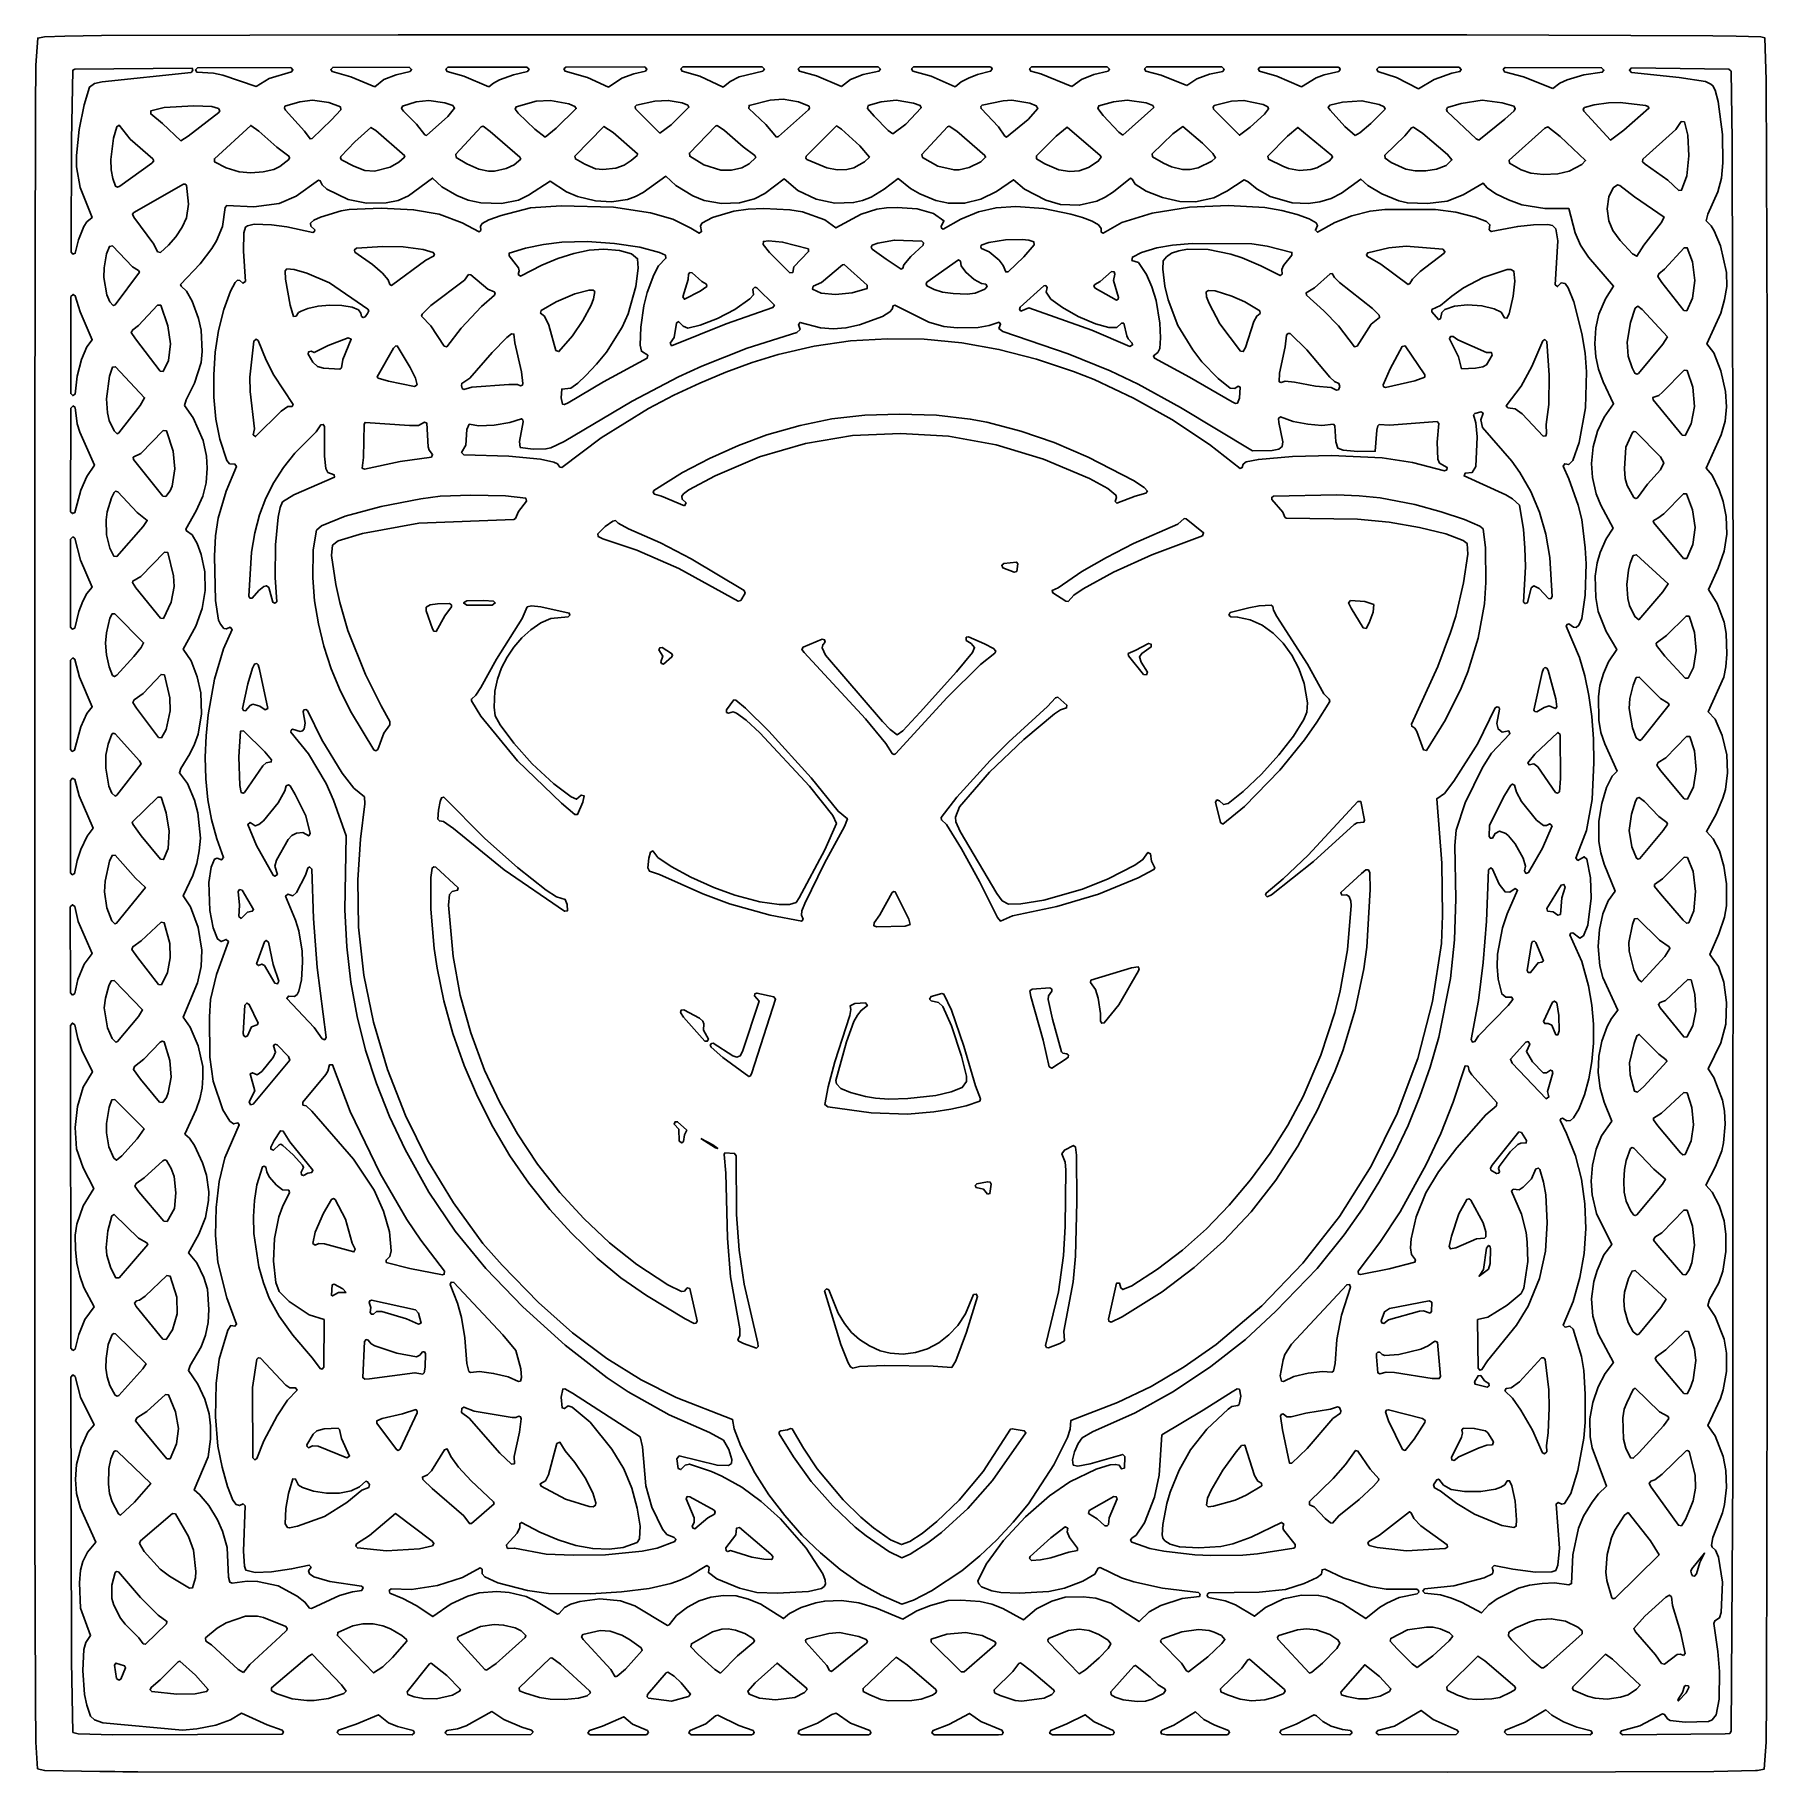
# Model space of a CAD drawing. Header units: millimetres. Extents: x 0 to 299, y 0 to 300.
import ezdxf

# ---------------------------------------------------------------- set-up
doc = ezdxf.new("R2010")
doc.units = ezdxf.units.MM
doc.layers.add('CUT', color=7, linetype='CONTINUOUS')

msp = doc.modelspace()

# ---------------------------------------------------------------- linework, layer by layer
at = {"layer": 'CUT'}
for points in [[(2.047, 0.3317), (2.0469, 0.3317), (2.0468, 0.3317), (2.0427, 0.3319), (1.9933, 0.3341), (0.7936, 0.6425), (0.5146, 5.2237), (0.4237, 12.5525), (0.3329, 43.5722), (0.3026, 230.1905), (0.4237, 287.4475), (0.5146, 294.7763), (0.8285, 299.4309), (1.9991, 299.6674), (5.4785, 299.7354), (11.8273, 299.8487), (63.0505, 299.9854), (69.8595, 299.9998), (95.0957, 299.9957), (247.5598, 299.9697), (289.9832, 299.8241), (294.0313, 299.745), (298.2903, 299.6152), (298.9503, 299.4961), (299.2132, 292.2254), (299.3645, 248.0155), (299.3948, 69.87), (299.2737, 12.5525), (299.1828, 5.2237), (298.8689, 0.5691), (297.6983, 0.3326), (297.3434, 0.3204), (290.1975, 0.1929), (273.1912, 0.1121), (244.1725, 0.0347), (18.0835, 0.1191), (16.5967, 0.1252), (15.4971, 0.1298), (14.1012, 0.1355), (11.5489, 0.146)], [(8.7598, 266.8831), (9.2902, 267.6793), (10.2088, 268.4263), (8.1236, 273.6), (7.5348, 277.1906), (7.5058, 279.1456), (7.9632, 283.6148), (8.8446, 287.927), (9.7537, 290.9567), (10.6182, 291.5967), (11.9375, 291.8554), (27.2937, 293.511), (27.6131, 293.8112), (27.4509, 294.2184), (7.2099, 294.0817), (6.8926, 293.9098), (6.6531, 281.7854), (6.5832, 262.4456), (6.894, 262.1006), (7.2944, 262.2656), (7.8813, 264.6112)], [(32.7758, 293.0068), (38.5027, 291.0731), (40.7753, 292.4213), (44.6464, 293.6011), (44.8843, 293.962), (44.4934, 294.3493), (28.3753, 294.2875), (28.0273, 293.9404), (28.2963, 293.529), (31.1435, 293.3428)], [(59.0344, 290.9934), (60.591, 292.268), (62.7159, 293.0876), (65.1053, 293.6437), (65.3467, 294.0035), (64.9568, 294.3934), (51.7436, 294.3741), (51.3947, 294.0259), (51.6308, 293.6277), (54.8824, 292.7613)], [(78.6982, 290.984), (79.4868, 291.6552), (80.554, 292.2034), (82.9738, 293.092), (85.3971, 293.6706), (85.6383, 294.0305), (85.2484, 294.4202), (71.6229, 294.4003), (71.274, 294.0532), (71.5081, 293.6548), (74.3687, 292.8423)], [(99.3707, 290.9504), (101.635, 292.4842), (103.7259, 293.2413), (105.7368, 293.6875), (105.9877, 294.0451), (105.5981, 294.441), (91.9931, 294.4272), (91.649, 294.1093), (91.8593, 293.6907), (95.7452, 292.6068)], [(119.1637, 290.9767), (120.3681, 291.9572), (121.9142, 292.7454), (125.9876, 293.6924), (126.2579, 294.0668), (125.8682, 294.4526), (112.2108, 294.4429), (111.8669, 294.1282), (112.0711, 293.7092), (115.1319, 292.8414)], [(139.5881, 291.0645), (141.1482, 292.2996), (143.2982, 293.1262), (146.0346, 293.7112), (146.2843, 294.0691), (145.8947, 294.4642), (132.4475, 294.4545), (132.1032, 294.1373), (132.3124, 293.7185), (135.2542, 292.9327)], [(159.2057, 290.9823), (160.2522, 291.8777), (161.4901, 292.5307), (163.0798, 293.1543), (165.3, 293.7006), (165.5602, 294.0394), (165.4442, 294.3467), (165.1721, 294.4578), (152.0225, 294.4634), (151.6776, 294.1438), (151.8918, 293.7251), (155.059, 292.8479)], [(179.3131, 291.0438), (181.002, 292.2698), (183.1516, 293.1172), (185.6048, 293.697), (185.8449, 294.0568), (185.4556, 294.4461), (172.4041, 294.4518), (172.0599, 294.1391), (172.2605, 293.7197), (173.9881, 293.2352)], [(199.1974, 291.2284), (200.9443, 292.3908), (203.0981, 293.1795), (205.4075, 293.6812), (205.6535, 294.0396), (205.2646, 294.4327), (192.2562, 294.4403), (191.9119, 294.1269), (192.1141, 293.7075), (194.7811, 293.0023)], [(218.9891, 290.9794), (221.5264, 292.5741), (222.9085, 293.0946), (225.4303, 293.649), (225.6905, 293.9877), (225.5746, 294.295), (225.3026, 294.4063), (211.855, 294.4221), (211.5104, 294.1078), (211.7144, 293.6884), (214.7363, 292.8467)], [(239.1923, 290.6847), (241.8997, 292.2922), (244.9474, 293.3608), (246.3254, 293.6272), (246.5714, 293.9856), (246.1825, 294.3787), (232.3423, 294.3951), (231.9983, 294.0857), (232.1928, 293.6659), (235.4079, 292.6034)], [(262.3936, 290.6935), (263.5629, 291.6364), (264.8692, 292.2445), (267.7182, 293.0992), (270.9004, 293.5275), (271.1866, 293.8967), (270.7986, 294.2924), (254.1659, 294.3524), (253.8202, 294.0359), (254.0291, 293.6163), (257.3004, 292.76)], [(288.7617, 291.9202), (289.6412, 291.4965), (290.0038, 291.1984), (290.3817, 290.4503), (290.9436, 288.5022), (291.6473, 282.8018), (291.7389, 277.9123), (291.4891, 275.2523), (290.8452, 272.8985), (289.1609, 269.0176), (288.8455, 267.8931), (289.6988, 267.0232), (290.2204, 266.1671), (291.3099, 263.5552), (292.34, 258.95), (292.4048, 256.5522), (292.0352, 254.2878), (291.3979, 251.9507), (288.9826, 246.6187), (290.1494, 245.0691), (291.4003, 241.981), (292.1895, 238.4283), (292.373, 235.7637), (292.1226, 233.3041), (291.4283, 230.92), (288.875, 225.1959), (289.8725, 223.9874), (291.0833, 221.4444), (291.7635, 219.4059), (292.2836, 216.8536), (292.4024, 213.788), (291.948, 210.8504), (290.9402, 207.9094), (289.2253, 204.2505), (290.7532, 201.7991), (291.9691, 198.5777), (292.2832, 196.6445), (292.4044, 193.0831), (292.2525, 190.8633), (291.8762, 189.1122), (289.2073, 183.1281), (290.3866, 181.8348), (291.611, 179.013), (292.4003, 175.6736), (292.5256, 172.5826), (292.1612, 169.6742), (291.7533, 168.1971), (290.6041, 165.4148), (288.8973, 162.4637), (290.0501, 161.1741), (291.1265, 159.1335), (291.9182, 156.4461), (292.3745, 153.4201), (292.3441, 149.6316), (292.0333, 147.642), (291.0608, 144.7544), (289.46, 141.1996), (290.958, 139.143), (291.8826, 136.4386), (292.3744, 132.9002), (292.2535, 129.1752), (291.3667, 125.9417), (289.175, 121.4467), (290.1817, 119.9969), (291.6966, 116.0877), (292.0107, 114.1556), (292.1018, 111.9238), (291.8594, 108.6775), (291.5497, 107.3369), (290.4429, 104.6003), (288.814, 101.4035), (289.8669, 100.2016), (291.0862, 97.8532), (291.973, 95.2554), (292.2516, 92.8956), (292.2514, 89.9641), (291.7354, 86.5656), (291.0319, 84.539), (289.428, 81.6302), (289.1286, 80.6074), (290.3895, 78.7302), (291.9394, 74.8097), (292.3745, 72.3797), (292.3441, 69.2296), (291.7968, 66.083), (291.3069, 64.5759), (289.1492, 59.9097), (290.4204, 58.1213), (291.7574, 54.5365), (292.2226, 52.1219), (292.3743, 49.1796), (292.0407, 46.2463), (291.6732, 44.7979), (290.0293, 40.5582), (289.7474, 39.2518), (289.859, 38.8678), (290.4461, 38.3712), (291.0022, 37.1921), (291.6481, 32.8307), (291.4587, 27.5985), (291.1554, 26.6882), (290.3474, 26.2043), (290.1668, 25.7342), (290.8893, 20.9088), (291.1337, 17.4267), (291.0729, 12.6376), (290.5695, 9.9571), (289.8921, 9.0789), (289.242, 8.8106), (285.2388, 8.6545), (282.6106, 8.9445), (282.1505, 9.232), (281.6636, 10.0041), (281.31, 10.0954), (277.3766, 8.0744), (274.2268, 7.2088), (274.0141, 6.828), (274.4021, 6.4715), (292.1376, 6.6521), (292.9323, 6.7501), (293.1723, 7.1041), (293.4679, 51.7134), (293.5285, 203.1676), (293.3469, 281.7812), (293.1738, 293.6979), (292.7901, 294.0817), (275.9618, 294.2713), (275.6097, 293.8753), (275.9398, 293.4987), (284.2098, 292.6136)], [(53.1389, 287.0477), (53.0829, 287.531), (51.0483, 288.3317), (48.2515, 288.6858), (46.089, 288.4168), (43.5026, 287.6482), (43.3919, 287.3297), (43.5793, 286.9796), (46.8955, 283.3597), (47.8492, 282.0207), (48.1816, 282.0894), (51.5331, 285.2909)], [(67.646, 282.7451), (67.9141, 282.6184), (71.6257, 285.8957), (72.7839, 287.3312), (72.4729, 287.779), (71.0925, 288.268), (68.3422, 288.6557), (66.1369, 288.4202), (63.7607, 287.6764), (63.6285, 287.2797), (63.9479, 286.7949), (66.2136, 284.5875)], [(88.4093, 282.3179), (90.3406, 283.8509), (93.7763, 287.2623), (93.5565, 287.6207), (92.4913, 288.0944), (89.3363, 288.6262), (86.8634, 288.505), (83.4344, 287.5834), (83.2399, 287.1396), (83.7839, 286.4759), (86.6488, 283.7004)], [(110.1655, 284.4295), (113.2357, 287.4834), (113.047, 287.8424), (112.0416, 288.2354), (109.6631, 288.6575), (107.3695, 288.5386), (104.1925, 287.8428), (103.9609, 287.5976), (104.0305, 287.2324), (108.2173, 283.0103)], [(134.0675, 287.333), (133.9884, 287.655), (132.1638, 288.396), (129.4811, 288.897), (127.2899, 288.716), (123.6298, 287.7896), (123.5981, 287.2476), (126.5002, 284.4883), (128.3648, 282.3339), (128.6787, 282.4379), (133.8563, 287.0297)], [(148.4664, 282.8695), (150.6942, 284.5626), (153.3556, 287.4067), (153.1589, 287.7585), (152.0031, 288.1794), (148.9896, 288.6845), (146.4212, 288.4144), (144.1865, 287.7684), (144.082, 287.2666), (145.1883, 285.9559), (147.6214, 283.4915)], [(167.7772, 282.467), (168.0446, 282.3242), (171.8029, 285.3948), (173.4685, 287.2891), (173.191, 287.7155), (172.0781, 288.1743), (168.9939, 288.6846), (167.509, 288.5659), (163.8517, 287.8501), (163.6255, 287.5953), (163.6863, 287.26), (166.6705, 284.0823)], [(188.132, 282.6697), (193.4926, 287.456), (193.2966, 287.8137), (192.169, 288.2446), (188.9005, 288.6861), (186.5492, 288.445), (184.0267, 287.744), (183.8561, 287.239), (184.7729, 286.0429), (187.4682, 283.1657)], [(210.1414, 284.0616), (212.6019, 286.2818), (213.3161, 287.183), (213.166, 287.5335), (212.356, 287.9819), (209.0468, 288.6572), (206.9198, 288.5374), (203.937, 287.7703), (203.7238, 287.5137), (203.8116, 287.1566), (208.2682, 282.6556)], [(228.2258, 282.5803), (229.0825, 283.062), (230.9526, 284.6595), (233.4145, 287.1739), (233.2517, 287.5306), (232.3955, 287.9501), (229.4204, 288.596), (226.0928, 288.3582), (223.8614, 287.8397), (223.6217, 287.4513), (223.9159, 286.9619), (226.4602, 284.1485)], [(249.5971, 281.8113), (254.1114, 285.4243), (255.6801, 286.8728), (255.9015, 287.2913), (255.6468, 287.648), (253.6076, 288.2352), (250.1621, 288.6854), (246.5621, 288.1199), (244.2138, 287.4124), (244.0009, 287.1068), (244.1496, 286.7332), (249.1174, 282.0404)], [(274.6546, 283.5149), (278.9672, 287.3037), (278.8157, 287.6349), (278.3649, 287.787), (274.0231, 288.2934), (271.9783, 288.2608), (269.4957, 287.9008), (267.8551, 287.4478), (267.6237, 287.1528), (267.7223, 286.8167), (272.315, 281.8262)], [(26.7785, 282.5014), (32.0936, 286.5948), (32.2503, 286.891), (32.0224, 287.2619), (30.861, 287.5983), (27.74, 287.7485), (22.6699, 287.4186), (20.371, 286.8892), (20.3372, 286.3291), (22.3846, 284.6904), (25.4975, 281.706)], [(284.1354, 273.1253), (284.6016, 273.1569), (285.5356, 275.657), (285.871, 279.0762), (285.6642, 282.6429), (285.089, 284.9532), (284.5373, 284.9965), (283.5885, 283.6252), (277.8926, 278.5013), (277.8454, 278.0785), (278.2961, 277.6393), (282.2086, 274.906)], [(20.8424, 278.2554), (20.7137, 278.5562), (16.7908, 281.9747), (14.8811, 284.3737), (14.4809, 284.1252), (13.9162, 282.1531), (13.4634, 278.4689), (13.4968, 276.6916), (13.7651, 275.1546), (14.2454, 273.8494), (14.5707, 273.679), (14.9734, 273.8495), (20.5326, 277.8319)], [(37.6341, 276.1562), (39.7205, 276.3076), (41.5604, 276.7279), (42.6231, 277.2502), (44.1599, 278.473), (44.2967, 278.7782), (44.1755, 279.0519), (42.0783, 280.5944), (38.9871, 283.382), (37.5792, 284.3356), (31.3072, 278.6008), (31.3563, 278.0563), (33.3363, 277.0157), (35.5918, 276.3101)], [(57.2968, 276.5754), (58.9362, 276.4572), (61.6651, 277.1457), (63.1666, 278.0046), (64.0911, 278.7947), (64.1876, 279.0708), (59.1587, 283.4865), (58.3387, 284.0147), (55.5879, 281.5199), (53.1615, 278.9754), (53.08, 278.6951), (53.2458, 278.4142), (55.4136, 277.3108)], [(78.6429, 276.4559), (79.6715, 276.4594), (81.6934, 276.9209), (83.0479, 277.5382), (84.198, 278.5311), (84.0676, 278.8661), (78.9264, 283.3253), (77.6896, 284.2006), (77.3544, 284.074), (72.9681, 279.3633), (73.0388, 278.8361), (74.8947, 277.7068), (76.9458, 276.8136)], [(98.3979, 276.7311), (100.6021, 276.9914), (102.0288, 277.4924), (103.2827, 278.2707), (104.2844, 279.1573), (104.3869, 279.4421), (100.1754, 283.1087), (98.5679, 284.1855), (93.5671, 279.0598), (93.6311, 278.5609), (95.2697, 277.6419), (97.1279, 276.867)], [(120.5927, 276.6092), (122.3855, 277.0503), (123.6338, 277.7369), (124.773, 278.7884), (124.6247, 279.1297), (122.606, 280.6213), (119.3534, 283.4769), (118.0917, 284.3064), (117.8035, 284.203), (113.3201, 279.5755), (113.3833, 279.0209), (115.8195, 277.5653), (118.7391, 276.6355)], [(138.8223, 276.6993), (140.4932, 276.731), (141.6874, 276.9994), (143.5693, 278.0433), (144.3914, 278.8866), (142.7385, 280.8216), (139.5833, 283.6763), (138.6975, 284.2723), (133.4597, 279.0183), (133.4022, 278.6945), (133.6131, 278.4421), (137.0402, 276.9962)], [(159.9101, 276.6747), (161.637, 277.0616), (163.6571, 278.0318), (164.4648, 278.8488), (164.3312, 279.1478), (159.4646, 283.3433), (158.1546, 284.2068), (157.8508, 284.0787), (153.4528, 279.335), (153.5658, 278.8026), (156.2322, 277.3295), (159.0272, 276.669)], [(178.969, 276.3664), (180.5837, 276.5087), (182.2196, 277.099), (183.8905, 278.1735), (184.4003, 278.8676), (184.257, 279.1593), (178.5234, 284.0225), (176.6569, 282.5143), (173.222, 279.0836), (173.254, 278.5669), (174.6748, 277.732), (177.1192, 276.6997)], [(198.4345, 276.7579), (199.7773, 276.7614), (201.1273, 277.0306), (203.5107, 278.1506), (204.1605, 278.7645), (203.6859, 279.4869), (201.8711, 281.3027), (198.4828, 284.1551), (196.7624, 282.9219), (193.2222, 279.4685), (193.2765, 278.9201), (195.1762, 277.8302), (196.5246, 277.1918)], [(218.671, 276.5797), (220.5929, 276.7522), (221.6134, 277.0322), (223.8415, 278.2193), (224.3683, 278.8417), (224.2257, 279.1428), (218.359, 284.0094), (216.564, 282.5082), (213.1982, 279.0426), (213.3024, 278.4923), (215.7403, 277.3091), (216.7241, 276.9259)], [(238.6283, 276.5165), (240.474, 276.4865), (242.2899, 276.7886), (243.9731, 277.4398), (244.9624, 278.3858), (244.2231, 279.3432), (239.9485, 282.9275), (238.3117, 284.0435), (237.9901, 283.9313), (236.8421, 282.5417), (233.3981, 279.186), (233.4115, 278.6748), (234.4636, 277.9617), (236.9873, 276.8159)], [(260.7716, 275.8823), (263.2196, 276.0034), (265.1752, 276.4701), (267.385, 277.5736), (268.0441, 278.2879), (263.6639, 282.4518), (261.5298, 284.1125), (260.9888, 283.8597), (254.8254, 278.3447), (254.9052, 277.8021), (256.8862, 276.7073), (258.5575, 276.0853)], [(21.5176, 262.5226), (22.0082, 262.4329), (23.4037, 263.6687), (24.6502, 265.1252), (25.7672, 266.7994), (26.4785, 268.3916), (26.8405, 270.7563), (26.5165, 274.0253), (26.2631, 274.2318), (25.9733, 274.1927), (17.4086, 269.3404), (17.1791, 269.0008), (17.3811, 268.4953), (20.8665, 263.842)], [(28.894, 161.3082), (28.7069, 159.0868), (28.2749, 156.9427), (27.5687, 154.833), (25.9127, 151.3126), (27.1828, 149.4177), (28.497, 145.8969), (29.1349, 141.9494), (29.0459, 139.1265), (28.3945, 136.302), (25.9072, 130.3853), (27.1229, 128.6584), (28.5272, 125.4421), (29.3142, 121.8696), (29.3471, 119.9846), (29.1899, 118.1392), (28.7898, 116.3041), (28.1752, 114.4677), (26.2305, 110.1953), (27.0226, 109.5024), (27.8903, 108.2371), (29.2683, 105.2732), (29.9519, 103.1261), (30.347, 100.2368), (30.313, 98.7567), (29.7565, 95.8134), (28.609, 92.9146), (26.8657, 89.723), (28.2861, 87.9586), (29.5205, 85.4266), (30.1031, 83.4255), (30.3766, 79.9369), (30.2255, 77.6596), (29.786, 75.5066), (29.0163, 73.4837), (27.1403, 70.2763), (26.8196, 69.3828), (28.437, 67.0189), (29.6898, 64.4258), (30.4316, 61.9029), (30.6484, 59.8184), (30.6184, 57.5315), (30.2161, 54.463), (27.7985, 48.7791), (28.7519, 48.0087), (30.3467, 46.0735), (31.8577, 43.6257), (32.7265, 41.6441), (33.4936, 38.8105), (33.7349, 33.7216), (33.9861, 32.8306), (34.3695, 32.6841), (36.9537, 33.0393), (38.7697, 32.9798), (42.3226, 32.2175), (45.627, 30.4325), (46.933, 29.4044), (47.758, 28.3776), (48.088, 28.2914), (52.9353, 30.5233), (55.1482, 31.1893), (56.7497, 31.4267), (56.9841, 31.931), (56.7035, 32.1741), (51.2338, 32.9916), (48.476, 33.7919), (47.7318, 34.3071), (47.5748, 34.8108), (48.0144, 35.4298), (47.6813, 35.7954), (44.6294, 35.1344), (41.1587, 34.6485), (38.3271, 34.528), (36.726, 34.9347), (36.4945, 35.6017), (36.3128, 38.221), (36.6243, 46.0461), (36.2933, 46.3714), (35.6651, 46.0582), (35.0573, 46.2866), (34.5122, 47.0354), (33.6013, 49.374), (32.6561, 52.6974), (31.929, 56.3024), (31.5018, 61.3819), (31.5929, 67.1339), (32.1436, 71.3451), (33.6086, 76.3721), (34.1418, 77.1582), (34.8501, 77.0285), (35.1507, 77.4146), (33.4755, 81.9194), (31.93, 88.071), (31.5022, 92.7269), (31.5935, 97.5222), (32.1382, 102.0316), (33.1411, 106.0803), (35.6204, 111.7934), (35.3702, 112.1389), (34.638, 111.9685), (33.9608, 112.443), (32.7876, 114.3952), (31.0819, 119.3642), (30.5027, 123.4594), (30.4422, 130.4766), (30.6585, 133.4607), (31.6637, 137.7512), (33.759, 143.4555), (33.3552, 143.8238), (32.4895, 143.4396), (31.8691, 143.8935), (31.0805, 145.8186), (30.533, 148.7817), (30.3815, 153.6548), (30.7837, 156.2935), (31.3389, 157.6988), (31.7936, 157.864), (32.5701, 157.548), (32.8993, 157.9566), (31.7178, 161.1819), (30.8378, 164.4941), (30.2004, 167.9316), (29.8369, 171.5478), (29.7467, 175.2522), (29.8975, 178.9921), (30.2636, 182.5657), (31.3279, 188.7615), (32.8716, 193.9679), (34.3646, 197.3194), (34.0135, 197.7417), (33.3897, 197.4259), (32.9695, 197.4986), (32.3465, 198.2529), (32.0496, 198.9527), (31.5014, 202.3143), (31.3502, 209.9549), (31.5317, 213.4959), (31.9937, 216.5411), (33.3614, 221.1884), (35.1205, 225.4886), (34.8522, 225.8648), (33.926, 225.9006), (33.4446, 226.5011), (32.2292, 230.1624), (31.5618, 233.662), (31.229, 237.4293), (31.1988, 241.2872), (31.471, 245.1766), (32.0472, 248.9453), (32.9406, 252.5764), (34.1142, 255.736), (34.8794, 257.2271), (35.3218, 257.6033), (35.6798, 257.5814), (36.2501, 257.1072), (36.6709, 257.4246), (36.3431, 262.6652), (36.3732, 265.7815), (36.6633, 266.7875), (37.0437, 267.0394), (38.2095, 267.285), (41.1654, 267.1971), (43.8036, 266.8589), (48.3115, 265.832), (48.5899, 266.0082), (48.6432, 266.2981), (47.9661, 266.9359), (47.9217, 267.4675), (48.4645, 267.9684), (49.6575, 268.5207), (53.2201, 269.6076), (54.6039, 269.8557), (60.1321, 270.0419), (65.7024, 269.7998), (70.1452, 269.0409), (74.1182, 267.5479), (77.0089, 265.9929), (77.3246, 266.2319), (77.2597, 266.9668), (77.5351, 267.4076), (78.6705, 268.0344), (80.8246, 268.7925), (85.8934, 270.1022), (91.176, 270.4353), (100.2304, 270.2233), (106.5792, 269.2828), (110.4523, 268.1439), (113.5917, 266.6347), (115.0247, 265.7286), (115.412, 266.0253), (115.233, 266.9591), (115.4685, 267.4609), (117.2909, 268.4491), (120.9793, 269.5253), (123.4523, 269.8905), (126.1762, 270.0115), (130.6745, 269.7996), (132.8494, 269.4256), (136.6765, 268.0282), (138.6263, 266.6369), (142.9983, 269.0306), (145.6701, 269.8812), (147.3568, 270.129), (149.1666, 270.1929), (152.6141, 269.9511), (155.4816, 269.124), (157.2556, 267.8897), (156.7785, 266.8894), (156.858, 266.6041), (157.153, 266.4543), (160.1776, 268.1497), (163.2067, 269.4315), (166.2662, 270.1281), (169.685, 270.3441), (174.4625, 269.9772), (179.1811, 269.0396), (181.1887, 268.4624), (182.8332, 267.8419), (183.9274, 267.1847), (184.3876, 266.5236), (184.3855, 265.9353), (184.744, 265.744), (187.9929, 267.577), (193.2006, 269.2207), (199.6347, 270.2525), (206.3388, 270.4958), (212.6743, 270.1602), (215.6151, 269.6447), (218.2316, 268.9454), (220.3006, 268.2161), (221.5434, 267.5162), (221.7751, 267.0628), (221.4035, 266.2377), (221.7642, 265.9083), (224.7605, 267.5775), (227.6936, 268.7264), (230.8395, 269.5524), (233.3968, 269.8301), (242.1457, 269.8301), (245.6567, 269.3737), (248.9597, 268.5177), (250.9434, 267.7548), (251.5043, 267.1928), (251.3906, 266.322), (251.7494, 266.0219), (256.3266, 266.9214), (259.0655, 267.1961), (261.5062, 267.2582), (262.3399, 267.0488), (262.8939, 266.4654), (263.2319, 264.442), (262.792, 256.8259), (263.2101, 256.5174), (263.8158, 257.1928), (264.5, 257.0316), (265.0025, 256.3265), (266.0026, 253.9015), (267.4071, 248.4381), (267.9508, 245.0249), (268.1658, 241.8111), (268.0443, 235.5929), (266.9511, 229.6337), (265.8244, 226.4944), (265.1371, 225.7795), (264.4328, 225.9301), (264.14, 225.5302), (265.159, 223.3587), (266.7382, 218.7994), (267.3777, 216.2958), (267.9842, 211.4335), (268.1053, 208.6409), (267.9843, 203.2548), (267.4078, 199.2066), (266.889, 198.058), (266.4239, 197.6586), (265.9263, 197.715), (265.146, 198.2826), (264.8297, 198.1817), (264.7061, 197.8735), (266.9986, 192.4791), (267.9134, 189.3134), (268.6187, 185.9103), (269.1036, 182.2994), (269.4065, 178.4721), (269.4669, 174.367), (269.1644, 167.9983), (268.1628, 162.6428), (266.3698, 157.8508), (266.7101, 157.4557), (267.7715, 158.0744), (268.2696, 157.6776), (268.8897, 154.4199), (268.9822, 150.9519), (268.4057, 146.2765), (267.6591, 144.4279), (267.0432, 144.0413), (265.8297, 144.9596), (265.5054, 144.9056), (265.336, 144.585), (267.3687, 139.9884), (268.5507, 135.7766), (269.1038, 132.4882), (269.3748, 129.2059), (269.3762, 125.92), (269.1342, 122.7584), (268.6183, 119.7435), (267.8587, 116.9715), (266.8533, 114.4961), (265.9571, 113.0039), (265.412, 112.5459), (264.7697, 112.5215), (264.0675, 112.9793), (263.7616, 112.8584), (263.6549, 112.5841), (264.7646, 110.3078), (266.2857, 106.4667), (267.3484, 102.4167), (267.9239, 98.1936), (268.104, 93.9011), (267.7975, 89.6128), (267.0446, 85.4268), (265.861, 81.3219), (264.1588, 77.2381), (264.4799, 76.8554), (265.3193, 77.0505), (265.869, 76.508), (267.3163, 71.8068), (267.7114, 69.4009), (267.984, 65.3112), (267.954, 60.4286), (267.7417, 57.6903), (266.6788, 52.1253), (265.4794, 48.1365), (264.4108, 46.4254), (263.9562, 46.3326), (263.3015, 46.6288), (262.9526, 46.3299), (263.5055, 38.7095), (263.263, 35.7772), (262.89, 34.8831), (262.1834, 34.6181), (259.3615, 34.5901), (255.4949, 35.0735), (252.245, 35.7123), (251.9184, 35.382), (252.0958, 34.8188), (251.9896, 34.3026), (250.5405, 33.573), (245.2898, 32.2296), (240.2413, 31.6898), (239.9452, 31.3022), (240.2597, 30.9294), (243.0102, 30.6493), (244.8673, 30.115), (246.7005, 29.3489), (250.0568, 27.5562), (251.3441, 28.9224), (252.7932, 29.9744), (256.4364, 31.824), (258.3662, 32.3427), (260.5278, 32.6465), (262.6506, 32.7369), (265.1542, 32.4049), (265.6207, 32.6104), (265.8121, 37.5837), (266.8234, 42.1689), (267.6884, 44.2611), (269.1706, 46.6809), (270.261, 48.1117), (271.6705, 49.4357), (269.1478, 56.0689), (268.8053, 57.913), (268.775, 61.0632), (269.2926, 63.8538), (270.2077, 66.5457), (271.4303, 68.8754), (272.8419, 70.7754), (270.2054, 75.7429), (269.2896, 78.7845), (269.0492, 81.7609), (269.4427, 84.7562), (270.0314, 86.6528), (271.2026, 89.3557), (272.554, 91.1609), (269.9323, 96.4745), (269.1724, 99.7273), (269.0178, 102.0525), (269.2295, 104.8655), (269.8489, 107.6215), (270.8044, 109.9254), (272.5559, 112.4675), (271.2663, 115.7421), (270.562, 118.1407), (270.2277, 120.8676), (270.3227, 123.6555), (270.8442, 126.2225), (271.7837, 128.7687), (272.5117, 130.1578), (273.6245, 131.6017), (271.0215, 137.2666), (270.4698, 139.2756), (270.228, 142.5744), (270.4438, 145.5337), (271.0188, 148.2274), (271.9268, 150.4791), (273.1208, 152.1729), (271.2447, 156.8134), (270.6559, 158.7928), (270.3185, 160.7067), (270.3206, 164.2225), (270.837, 167.2593), (271.6572, 170.0576), (272.6437, 171.9791), (273.48, 172.8407), (271.3379, 177.5669), (270.6645, 179.5512), (270.3183, 181.6503), (270.258, 185.6808), (270.5086, 187.6437), (271.1241, 189.6983), (271.9854, 191.7517), (273.3993, 193.8548), (271.5762, 197.0027), (270.2097, 200.4035), (269.8041, 202.8272), (269.7132, 206.5549), (270.0493, 208.8331), (270.5766, 210.6018), (271.6092, 213.0009), (272.7919, 214.7942), (270.6461, 218.8043), (269.8433, 220.719), (269.2024, 223.5554), (269.0781, 226.0021), (269.3506, 228.8455), (270.1146, 231.5496), (271.2455, 233.9707), (272.8729, 236.304), (271.0576, 240.0739), (270.2413, 242.2507), (269.7782, 244.3698), (269.653, 246.6322), (269.8073, 249.3829), (270.3274, 251.7361), (271.4659, 254.4128), (272.8652, 256.5871), (268.5236, 261.6156), (267.1426, 263.6691), (266.2093, 265.7864), (265.1319, 269.9962), (260.9973, 269.9875), (257.025, 270.6322), (254.7142, 271.4836), (252.5511, 272.5492), (251.0671, 273.567), (250.3291, 274.3792), (246.8922, 272.3351), (244.1182, 271.2677), (240.733, 270.8938), (237.2861, 270.9545), (235.7928, 271.3054), (232.8716, 272.5243), (230.4479, 273.948), (229.2218, 275.0793), (225.8997, 272.6609), (224.0861, 271.7349), (222.1736, 271.1682), (220.1357, 270.8935), (217.4016, 270.9899), (213.5784, 272.0517), (211.3275, 273.3402), (209.7814, 274.6106), (209.1137, 274.9419), (206.1101, 273.0055), (203.8563, 271.8379), (200.6878, 271.168), (198.0049, 271.2318), (194.9846, 271.8964), (192.1975, 272.9958), (190.2774, 274.2298), (189.7523, 275.0838), (189.4422, 275.217), (186.5162, 272.8556), (185.1113, 271.9479), (183.6393, 271.2925), (180.6142, 270.5619), (177.4032, 270.712), (174.8636, 271.4203), (171.1417, 273.3402), (169.248, 274.9574), (166.3115, 272.9417), (163.6376, 271.6256), (160.8115, 270.9237), (158.0379, 270.8975), (155.8335, 271.3887), (153.1201, 272.5164), (151.4779, 273.4773), (149.3324, 275.1777), (146.9666, 273.3478), (144.6988, 271.9868), (143.225, 271.3879), (141.6546, 271.0142), (138.4268, 270.8977), (135.2161, 271.5945), (132.0426, 273.0898), (129.6557, 275.1004), (126.349, 272.5753), (124.5408, 271.6964), (121.9961, 270.9895), (118.8638, 270.8631), (115.8535, 271.3817), (113.9084, 272.2111), (110.9992, 273.9544), (109.2389, 275.5676), (105.3411, 272.7515), (104.0193, 272.0719), (102.6095, 271.5606), (99.8557, 271.1674), (97.1235, 271.3212), (93.9932, 272.0506), (92.0904, 272.8926), (89.2795, 274.7039), (85.5661, 272.2876), (83.8431, 271.4449), (80.8554, 270.8654), (77.3276, 270.9848), (75.1488, 271.4433), (73.1572, 272.2209), (70.552, 273.7655), (68.9926, 275.2402), (64.8428, 272.1832), (63.022, 271.394), (60.9798, 270.9874), (57.5807, 270.9236), (54.3825, 271.5767), (50.733, 273.3409), (49.9319, 274.0704), (49.5797, 274.7544), (49.3019, 274.8711), (45.4508, 272.1431), (42.497, 270.8763), (38.1429, 270.2889), (33.4574, 270.5041), (33.1838, 270.1484), (32.7207, 266.9038), (31.6618, 264.3932), (30.8985, 263.0777), (28.8805, 260.4734), (25.4663, 256.8986), (25.5507, 256.613), (26.522, 255.7056), (27.4896, 254.0187), (28.5787, 250.9938), (29.0156, 249.0261), (29.2276, 245.3021), (29.0064, 243.4122), (27.8855, 239.838), (26.4394, 236.9697), (26.1812, 235.9902), (27.6322, 233.885), (29.3631, 229.9682), (29.9486, 227.2731), (30.0749, 225.2001), (29.9169, 222.6629), (29.3108, 220.3603), (28.1795, 217.8172), (26.3909, 214.6504), (26.5234, 214.3385), (27.4691, 213.6622), (28.3298, 212.1847), (29.0418, 210.2614), (29.6514, 207.2566), (29.7119, 204.0784), (29.2161, 200.9205), (28.1116, 197.8909), (25.9239, 193.9169), (27.3047, 191.9021), (28.3438, 189.1476), (28.9551, 186.385), (29.1038, 182.7372), (28.4986, 179.257), (27.8868, 177.5355), (27.1024, 175.844), (25.5495, 173.3383), (25.278, 172.5561), (26.6539, 170.7489), (27.892, 167.8363), (28.4703, 165.6659)], [(271.7385, 269.9536), (272.027, 267.8532), (272.7234, 266.18), (273.9864, 264.491), (276.1601, 262.1659), (276.8999, 261.7631), (278.0791, 263.6669), (281.0896, 267.5491), (281.5754, 268.5349), (276.483, 271.9959), (273.9473, 273.9991), (273.5285, 274.1026), (272.8198, 273.5453), (272.0323, 272.0119)], [(104.914, 249.5091), (105.4605, 253.2187), (106.0459, 255.4998), (107.1976, 258.5609), (108.0068, 260.1155), (109.254, 261.4185), (109.1708, 261.9277), (108.1454, 262.4097), (104.7352, 263.3347), (100.3863, 263.9643), (95.697, 264.2967), (91.3141, 264.1764), (88.1563, 263.7857), (85.0114, 263.1505), (82.1864, 262.2867), (82.1776, 261.8542), (83.7968, 259.7854), (83.9383, 259.2339), (83.7763, 258.623), (84.1418, 258.3349), (87.8345, 260.242), (90.5996, 261.3978), (93.3724, 262.253), (96.0205, 262.8027), (98.5577, 262.9909), (101.2637, 262.7492), (103.3194, 262.178), (104.3811, 261.342), (104.4554, 259.6869), (104.0839, 256.5177), (102.7542, 251.8337), (101.7014, 249.5388), (98.9874, 245.1832), (97.3094, 243.1112), (95.4115, 241.153), (94.0514, 239.8261), (92.8637, 238.9735), (91.293, 238.8253), (91.203, 237.2939), (91.4297, 236.2203), (91.7515, 236.1416), (92.4015, 236.4558), (98.4878, 240.0589), (106.0042, 244.1498), (106.1433, 244.6591), (105.0429, 245.3522), (104.7935, 246.4252)], [(133.9003, 263.0615), (129.4052, 264.2057), (126.9897, 264.4464), (126.1045, 264.321), (126.0366, 263.8125), (127.1234, 262.4127), (130.6583, 258.9067), (131.1797, 258.9786), (131.3361, 259.9313), (133.8902, 262.5639)], [(145.8419, 263.9985), (144.8939, 263.6578), (144.7024, 263.3015), (144.8636, 263.0062), (147.3026, 261.231), (149.8976, 259.535), (150.1653, 259.675), (150.3657, 260.2873), (151.5336, 261.7056), (153.6519, 263.6883), (153.7407, 264.0752), (153.444, 264.339), (148.702, 264.5396)], [(172.827, 263.7149), (172.8051, 264.2261), (171.8999, 264.5403), (170.7614, 264.6584), (167.8892, 264.601), (164.9944, 264.126), (163.7099, 263.6631), (163.6041, 263.3471), (163.7501, 263.0871), (165.0858, 262.5385), (166.7769, 261.0668), (167.4926, 260.1584), (167.925, 259.0497), (168.3235, 259.0914), (171.0543, 261.6492)], [(12.2513, 258.083), (12.7636, 255.0789), (13.2691, 253.8713), (13.8584, 253.2502), (14.1666, 253.3907), (18.3624, 258.9998), (18.2168, 259.2916), (17.1527, 259.9158), (13.7353, 263.5397), (13.1947, 263.461), (12.6641, 262.1667), (12.2827, 259.7849)], [(60.3196, 258.8584), (61.3192, 257.6768), (61.6103, 256.8909), (61.9051, 256.7256), (67.8293, 261.0973), (69.158, 261.7651), (69.3134, 262.0599), (69.0884, 262.4298), (67.3305, 262.9051), (63.9079, 263.3901), (60.4184, 263.4497), (55.8768, 263.1326), (55.5198, 262.8841), (55.589, 262.4875), (58.6117, 260.3512)], [(157.0179, 255.5466), (158.8399, 255.3055), (161.2439, 255.2154), (162.6749, 255.3809), (164.3116, 256.1016), (164.7108, 256.5456), (164.4908, 256.9151), (163.7654, 257.0561), (162.4678, 257.7384), (161.0342, 258.9868), (160.2184, 260.1245), (160.0989, 260.9338), (159.7846, 261.1369), (154.3342, 257.2678), (154.1712, 256.9776), (154.2919, 256.6674), (155.6009, 256.0098)], [(207.0037, 236.6183), (207.6134, 236.3347), (207.9378, 236.3869), (208.2599, 237.266), (208.3782, 239.1649), (208.043, 239.3192), (207.4702, 238.9107), (206.687, 238.9857), (204.5906, 240.6364), (201.8108, 243.537), (200.2228, 245.5801), (197.664, 249.7793), (195.9518, 254.2628), (195.4009, 256.6113), (195.0328, 259.538), (195.1329, 260.9442), (195.6601, 261.6526), (196.5656, 262.2832), (197.8219, 262.7124), (199.33, 262.9613), (202.876, 262.8966), (206.7765, 262.1407), (208.7688, 261.4685), (211.9665, 260.1294), (215.3229, 258.4172), (215.6748, 258.6765), (215.6103, 259.455), (215.8737, 260.1547), (217.3349, 261.9724), (217.3364, 262.4097), (213.0457, 263.5153), (210.3923, 263.9031), (200.1003, 263.964), (196.738, 263.6914), (193.9996, 263.1855), (191.3421, 262.3807), (189.7941, 261.6028), (189.7253, 261.0497), (190.8403, 260.6678), (192.2423, 258.5924), (193.1706, 256.4584), (193.8714, 254.1096), (194.5087, 250.1966), (194.6623, 247.6674), (194.5257, 245.8153), (194.196, 245.1634), (193.4107, 244.5508), (193.5847, 244.1562), (199.6381, 240.9051)], [(237.4085, 256.9043), (237.7018, 257.0445), (238.1795, 257.8128), (239.457, 259.1506), (243.5936, 262.2764), (243.7383, 262.5755), (243.3923, 262.9664), (237.0808, 263.4791), (234.0855, 263.2382), (230.4369, 262.358), (230.2073, 262.0245), (230.3657, 261.6886), (232.6916, 260.4181)], [(285.5362, 252.3339), (286.4895, 254.5034), (286.8999, 257.5555), (286.5173, 260.8079), (285.5945, 263.2192), (285.0375, 263.2256), (281.6466, 259.503), (280.6569, 258.7429), (280.5002, 258.2751), (281.186, 257.2334), (285.0168, 252.3761)], [(44.998, 251.3553), (45.4273, 251.3886), (45.8596, 252.0481), (46.2721, 252.3052), (47.4337, 252.75), (49.2137, 253.1558), (51.2112, 253.3374), (53.293, 253.2775), (55.1288, 252.9866), (56.166, 252.5127), (56.5965, 251.9385), (56.7208, 251.3624), (56.9889, 251.1673), (57.3382, 251.275), (57.7658, 251.8757), (57.9502, 252.3094), (57.7965, 252.6463), (51.167, 257.176), (47.2861, 258.8616), (45.088, 259.4861), (43.8363, 259.6103), (43.5122, 259.222), (43.601, 257.807), (44.3842, 253.3204)], [(75.5709, 258.5356), (75.2032, 258.6022), (74.4706, 257.6481), (68.6578, 253.2828), (67.1829, 251.7814), (67.0981, 251.4166), (68.6994, 249.7223), (71.01, 246.2456), (71.4308, 246.1194), (73.895, 249.3706), (77.4345, 253.0614), (79.6607, 255.0506), (79.7638, 255.3632), (79.6212, 255.6209), (78.5497, 256.0773)], [(112.1583, 254.755), (112.4468, 254.3279), (115.1504, 255.7162), (116.3566, 256.5522), (116.252, 256.9351), (115.4394, 257.4079), (113.7719, 258.9022), (113.3998, 258.9302), (113.1825, 258.6706), (113.1311, 257.7566)], [(134.6733, 256.6056), (134.5964, 256.0595), (136.0677, 255.4148), (138.5399, 255.1545), (141.4121, 255.4504), (144.0047, 256.1913), (144.0049, 256.7474), (140.0642, 260.3146), (139.7425, 260.2654), (136.123, 257.2031)], [(183.2887, 256.8807), (183.157, 256.5684), (183.3527, 256.2502), (187.0438, 254.1856), (187.3362, 254.3355), (187.416, 254.6185), (186.5287, 257.5833), (186.7506, 258.6578), (186.636, 259.0783), (186.1698, 259.1098), (184.2604, 257.3796)], [(225.3493, 249.7328), (228.1537, 246.0931), (228.5969, 246.2407), (231.0449, 250.0071), (232.4814, 251.1702), (232.4224, 251.5658), (231.2335, 252.7275), (225.5644, 257.2459), (224.7002, 258.0835), (224.2724, 258.7945), (223.9144, 258.7395), (221.2215, 256.3303), (219.8231, 255.4642), (219.8796, 255.0689), (222.8587, 252.3443)], [(243.0026, 250.9809), (243.2288, 252.0442), (243.7373, 252.5551), (245.3971, 253.1513), (247.6633, 253.3677), (250.1435, 253.217), (252.2443, 252.6957), (253.4691, 252.0826), (254.0278, 251.1411), (254.4553, 251.0535), (254.8313, 251.8179), (255.5261, 254.8454), (255.7931, 257.4523), (255.6281, 259.2119), (255.1417, 259.5008), (254.4691, 259.4519), (250.3315, 258.0775), (246.958, 256.2867), (244.9216, 254.8803), (242.9736, 253.239), (241.5065, 252.5516), (241.4982, 252.1862), (242.6353, 250.8136)], [(8.3897, 243.9246), (9.2955, 246.1045), (10.2256, 247.3329), (8.1245, 252.1738), (7.3012, 254.9444), (6.9416, 255.1826), (6.5529, 254.7946), (6.5193, 238.0638), (6.8596, 237.7144), (7.2742, 237.9715), (7.6306, 241.0695)], [(90.2748, 245.5118), (90.7818, 245.2989), (93.1369, 248.0374), (94.9329, 250.6737), (96.3439, 253.2895), (96.7902, 254.3994), (96.9769, 255.66), (96.7282, 255.8966), (96.0045, 255.9127), (93.5299, 255.2661), (90.3418, 253.8845), (87.7426, 252.4005), (87.6304, 251.916), (88.2847, 251.4072), (89.0453, 249.8566)], [(109.9893, 246.7804), (110.229, 246.3148), (119.6617, 250.0853), (127.7312, 252.8963), (127.9912, 253.3194), (124.9493, 256.3134), (124.597, 256.4122), (124.2972, 256.1022), (124.3822, 255.1092), (123.7682, 254.3821), (121.186, 252.5899), (118.1715, 251.0357), (115.1645, 249.8393), (113.0317, 249.3514), (112.2231, 249.6681), (111.4354, 250.4883), (111.0846, 250.2261), (110.6761, 247.7592)], [(182.8131, 248.9984), (189.3367, 246.1884), (189.8306, 246.4444), (189.7801, 246.7776), (189.076, 247.5018), (188.8489, 248.0102), (188.2908, 250.1826), (187.8924, 250.1947), (187.137, 249.4808), (185.7257, 249.4387), (183.4499, 250.0895), (180.4483, 251.3629), (177.7178, 252.8972), (175.7264, 254.3708), (174.9282, 255.5469), (175.1096, 256.366), (174.8417, 256.7071), (174.4795, 256.6421), (170.415, 252.9545), (170.3077, 252.5732), (170.5536, 252.3061), (171.8925, 252.8404)], [(208.4485, 245.3846), (208.9453, 245.3042), (209.3316, 246.0197), (210.7481, 250.4772), (211.2856, 251.4304), (211.8411, 251.901), (211.8206, 252.3083), (209.2296, 253.8714), (206.9815, 254.8742), (204.1071, 255.7689), (202.937, 255.8524), (202.5089, 255.5986), (202.5846, 254.7675), (203.0361, 253.5861), (204.9116, 250.1054)], [(22.4995, 241.8664), (23.3744, 243.7383), (23.7233, 246.6361), (23.252, 249.7252), (22.0612, 253.2968), (21.5124, 253.3171), (18.2164, 249.777), (17.2171, 249.0673), (16.9754, 248.5912), (17.6858, 247.4755), (21.9752, 241.9383)], [(242.5397, 226.7249), (242.3882, 229.6875), (242.6831, 232.8636), (242.406, 233.2326), (234.2022, 232.5841), (232.4206, 232.7388), (232.18, 232.509), (231.975, 231.7211), (231.7228, 228.1023), (228.7398, 228.0443), (226.1688, 228.258), (225.2395, 228.6421), (224.8971, 229.7305), (224.7307, 232.4979), (224.5073, 232.7931), (222.5124, 232.5532), (220.0933, 232.7963), (217.5691, 233.2589), (215.3431, 234.045), (215.0475, 233.7678), (215.0561, 233.0554), (215.7808, 229.716), (215.6488, 228.9123), (215.105, 228.4822), (213.9232, 228.2302), (210.5437, 228.1693), (198.1271, 235.6699), (190.8206, 239.6553), (185.9506, 241.9844), (178.7108, 244.9406), (167.4133, 248.7876), (166.753, 249.2952), (167.0314, 250.0102), (166.7747, 250.3668), (165.0441, 249.8044), (163.1952, 249.4687), (159.5624, 249.4083), (157.2453, 249.6255), (154.6581, 250.3679), (148.8004, 253.3431), (148.474, 253.1912), (148.3424, 252.644), (147.9469, 252.1404), (146.6713, 251.3355), (142.6835, 249.9035), (140.3329, 249.3832), (138.1191, 249.2271), (135.9412, 249.3788), (132.4145, 250.3305), (132.1746, 249.9651), (132.4342, 249.1245), (131.8492, 248.585), (123.2813, 245.9071), (115.4419, 242.7712), (111.4243, 240.9288), (103.4459, 236.7588), (91.7078, 229.8009), (89.3916, 228.6903), (88.5399, 228.4981), (86.3679, 228.468), (84.1192, 228.7477), (84.004, 229.7816), (84.6088, 233.1532), (84.5624, 233.5072), (84.33, 233.6961), (82.3052, 233.0391), (79.598, 232.6142), (76.9877, 232.4636), (75.3136, 232.7431), (74.9234, 231.8756), (74.7312, 229.1649), (74.0003, 227.866), (74.3681, 227.4829), (82.1316, 227.2533), (87.5943, 226.7076), (89.9423, 226.2119), (90.5212, 225.933), (90.9661, 225.3663), (91.2932, 225.3078), (98.1136, 230.4297), (106.2399, 235.4621), (110.6071, 237.7665), (115.0922, 239.8572), (119.6232, 241.7602), (124.1727, 243.3986), (128.655, 244.7703), (134.8439, 246.2193), (141.1564, 247.1313), (147.4982, 247.5271), (153.8681, 247.4373), (160.3318, 246.7974), (166.7639, 245.6735), (173.2221, 244.0049), (179.6561, 241.8602), (183.1792, 240.4638), (190.0041, 237.2795), (196.6126, 233.5817), (203.1027, 229.2456), (208.3798, 225.1372), (208.7672, 225.2649), (208.904, 225.8423), (209.4202, 226.2585), (211.5474, 226.6758), (217.4639, 227.1619), (224.146, 227.3743), (232.8871, 226.9481), (238.1687, 226.1278), (243.6935, 224.7398), (244.0738, 224.877), (244.1102, 225.3123), (242.8281, 226.0648)], [(282.1564, 247.8484), (277.7755, 252.5734), (277.031, 253.1229), (276.6111, 252.7771), (275.8101, 250.3351), (275.1886, 246.9165), (275.4015, 244.5192), (276.0656, 242.4687), (276.562, 241.5599), (276.8523, 241.3918), (277.1656, 241.5117), (281.3444, 246.5659)], [(37.49, 238.3893), (38.2133, 231.9737), (38.0258, 230.9561), (38.4159, 230.6186), (42.8535, 235.033), (44.0059, 235.8303), (44.722, 235.8423), (44.9118, 236.158), (41.5984, 241.2365), (40.261, 243.8224), (38.8791, 247.1964), (38.5073, 247.4252), (38.1458, 247.1282), (37.4585, 240.8732)], [(49.1213, 242.7212), (50.1256, 242.4108), (52.9941, 242.2804), (53.2426, 242.5156), (53.4753, 243.9444), (54.9332, 247.4404), (54.426, 247.6753), (50.9454, 246.35), (48.5665, 245.1209), (48.0211, 245.3485), (47.5677, 245.2676), (47.4919, 244.8448), (48.3234, 243.4632)], [(65.8893, 239.2912), (66.3097, 239.5664), (66.0197, 240.717), (65.1326, 242.5812), (62.8501, 246.2805), (62.5541, 246.2373), (62.2587, 245.8877), (59.4139, 240.95), (59.598, 240.718), (61.3495, 240.2006)], [(74.4, 238.777), (75.7478, 239.144), (82.1454, 239.6298), (83.6218, 239.5995), (84.1692, 239.3914), (84.4773, 239.5077), (84.5861, 239.8185), (84.3074, 241.7851), (83.16, 246.8269), (83.0159, 248.3125), (82.5817, 248.3836), (81.8103, 247.7055), (79.2472, 245.1417), (75.4167, 240.7376), (74.0232, 239.8017), (73.9552, 239.4407), (74.0764, 238.9504)], [(215.2097, 241.5798), (215.1559, 240.0893), (215.4572, 239.9455), (216.1636, 240.1747), (217.7694, 240.023), (221.404, 239.3572), (224.0946, 239.0851), (225.0076, 238.6194), (225.3721, 238.7215), (225.5909, 239.2591), (225.4525, 239.7707), (224.7151, 240.126), (223.9028, 240.9028), (219.9389, 245.5919), (217.0092, 248.3944), (216.6386, 248.4433), (216.3976, 248.1575), (216.1755, 246.1059)], [(240.3068, 240.9115), (240.2835, 241.3064), (236.8671, 246.3087), (236.3401, 246.1509), (234.2875, 242.3331), (233.0701, 239.5819), (233.1671, 239.2277), (233.5154, 239.1116), (238.5634, 240.255)], [(246.599, 242.3489), (249.0222, 242.4134), (250.3121, 242.6575), (250.9096, 243.0109), (251.9262, 244.6869), (251.8172, 245.139), (250.9302, 245.158), (245.9788, 247.3155), (245.1483, 247.8856), (244.6898, 247.8909), (244.5344, 247.4926), (246.0669, 244.3828)], [(261.3656, 247.0154), (260.9695, 247.3675), (260.6275, 247.148), (258.7363, 242.7538), (256.8835, 239.3202), (254.338, 235.9373), (254.6113, 235.5925), (255.8502, 235.4034), (257.0897, 234.5705), (260.7113, 230.7249), (261.1718, 230.7285), (261.3032, 231.1872), (261.2099, 232.705), (261.6947, 236.1696), (261.7549, 241.2262)], [(12.8517, 234.7225), (13.1743, 233.3911), (13.9952, 231.5911), (14.5478, 231.1055), (14.8429, 231.2486), (18.5232, 235.9958), (19.2671, 237.3372), (14.2477, 242.6822), (13.7037, 242.5909), (13.1865, 241.0451), (12.6755, 237.138)], [(285.2346, 230.8257), (286.2859, 232.8025), (286.8408, 235.8442), (286.5761, 239.1742), (285.5759, 242.015), (285.0312, 242.0644), (281.3377, 238.2852), (280.6629, 237.7479), (279.6247, 237.3577), (279.6868, 236.9697), (284.709, 230.8793)], [(9.3173, 223.7579), (10.6099, 225.7127), (8.088, 231.4025), (7.6266, 232.8298), (7.281, 235.6243), (6.9135, 235.9175), (6.5141, 235.5287), (6.4925, 217.6633), (6.8042, 217.319), (7.2239, 217.5179), (8.2528, 221.3879)], [(112.4549, 218.6919), (112.7407, 219.1666), (112.0578, 219.8207), (112.0285, 220.3356), (112.2892, 220.735), (113.2039, 221.4055), (117.7865, 223.8498), (125.4419, 227.1273), (133.3479, 229.4207), (141.4809, 230.7891), (149.7372, 231.1865), (158.051, 230.6731), (166.3064, 229.1887), (174.4406, 226.733), (182.3639, 223.366), (185.5618, 221.6622), (186.9475, 220.5218), (187.0341, 220.1125), (186.8256, 219.4469), (187.1124, 219.1246), (190.2553, 220.3476), (192.1274, 220.8471), (192.3833, 221.2254), (191.8349, 221.837), (189.9776, 223.0262), (182.144, 227.0932), (176.3045, 229.6044), (170.5531, 231.5616), (164.6712, 233.1005), (161.8178, 233.6467), (155.9851, 234.308), (149.6141, 234.52), (143.5782, 234.3093), (137.9182, 233.6735), (132.4149, 232.5306), (126.7116, 230.9015), (121.8219, 229.0912), (116.7676, 226.8515), (112.1198, 224.4366), (107.1872, 221.307), (107.0561, 220.9574), (107.2794, 220.6581), (108.479, 220.3653)], [(248.6826, 234.3718), (249.071, 232.9912), (249.3125, 230.6035), (249.101, 225.4527), (248.4584, 224.4375), (247.2588, 224.3168), (247.0556, 223.8293), (254.2806, 220.544), (255.4132, 219.8804), (256.5984, 218.8113), (257.3301, 214.6083), (257.5442, 211.4049), (257.6347, 208.1467), (257.2985, 202.0595), (257.5922, 201.7859), (257.9947, 201.9477), (258.655, 204.4919), (259.1176, 204.8574), (260.0192, 204.3809), (261.6291, 202.6931), (262.0208, 202.6329), (262.2643, 203.0226), (261.8446, 209.7561), (261.1523, 213.7833), (260.0685, 217.6025), (258.5741, 221.1595), (256.6995, 224.4253), (255.2876, 226.3761), (250.2371, 232.1826), (249.9531, 233.5401), (250.333, 234.6902), (250.0103, 234.9282), (248.8986, 234.6201)], [(22.9403, 220.2757), (23.6672, 221.2399), (24.0134, 222.0815), (24.4809, 225.0411), (24.1874, 228.1279), (23.0416, 231.6217), (22.4881, 231.6834), (18.6353, 227.712), (17.3035, 227.0523), (17.3666, 226.6882), (22.4232, 220.3304)], [(39.8315, 204.7378), (40.2879, 204.8857), (40.7115, 204.5464), (41.3839, 202.013), (41.7458, 201.8445), (42.0787, 202.119), (41.8202, 206.2902), (41.8816, 211.9328), (42.3104, 216.7147), (42.647, 218.36), (43.0663, 219.3526), (45.0325, 220.5786), (52.05, 223.5984), (51.9901, 224.0293), (50.9272, 224.4517), (50.5671, 225.1103), (50.3234, 227.2266), (50.3357, 232.3939), (50.1151, 232.7215), (49.6647, 232.6385), (48.8627, 231.4613), (45.2266, 227.7652), (43.2411, 225.3016), (41.5585, 222.7213), (40.1878, 219.9815), (39.0772, 217.0932), (38.2682, 214.0001), (37.7282, 210.6915), (37.2757, 203.0726), (37.451, 202.7487), (37.8525, 202.7326), (38.962, 204.0265)], [(68.8209, 227.0875), (68.9906, 227.5437), (68.3942, 228.2884), (68.2074, 228.8504), (67.9996, 232.9149), (67.6133, 233.0982), (66.5446, 232.563), (65.003, 232.523), (57.3354, 233.0745), (57.1554, 232.7868), (57.0674, 226.9952), (56.8397, 225.1571), (57.2274, 224.9787), (63.3918, 226.343)], [(274.7323, 225.0304), (274.8509, 223.3639), (275.2224, 222.1552), (276.3463, 220.1336), (276.6958, 219.9292), (277.0004, 220.0787), (278.7443, 222.4207), (280.9647, 224.9109), (281.5233, 226.0672), (280.9748, 227.1055), (276.6947, 231.4603), (276.3729, 231.524), (276.135, 231.3521), (274.9766, 228.8015)], [(14.6177, 221.0696), (14.2703, 221.1886), (13.9959, 220.9998), (13.5622, 220.0512), (12.798, 217.614), (12.6136, 216.2625), (12.6771, 213.6436), (13.2582, 211.3467), (13.9755, 209.9629), (14.4793, 209.9523), (18.996, 215.0788), (19.7112, 216.1546), (17.958, 217.503)], [(61.6176, 180.8863), (61.6305, 181.4118), (60.0868, 184.1365), (57.4261, 189.5789), (54.3569, 197.1467), (52.9634, 201.9633), (52.2632, 205.0993), (51.5352, 210.0746), (51.6892, 211.8759), (52.6809, 212.6285), (56.8932, 213.8707), (66.6254, 215.6907), (83.0377, 216.291), (83.2941, 216.4908), (83.8079, 217.7039), (85.2048, 219.471), (85.0541, 220.0081), (81.5927, 220.3891), (75.6136, 220.5396), (70.2956, 220.3295), (66.9568, 219.905), (60.0885, 218.5493), (53.9081, 216.8616), (49.8345, 215.2014), (48.9157, 214.4684), (48.3829, 211.0932), (48.3233, 206.2152), (48.6259, 202.2689), (49.2596, 198.3228), (50.1869, 194.4343), (51.4623, 190.517), (53.0604, 186.6904), (54.9601, 182.9531), (58.8404, 176.5681), (59.2046, 176.4001), (59.508, 176.6079), (60.5623, 179.4507)], [(216.1071, 216.7106), (216.3497, 216.5296), (228.6801, 216.3595), (234.1152, 215.8744), (239.3381, 214.9337), (243.9176, 213.8119), (246.9082, 212.7149), (247.5848, 212.1781), (247.7079, 210.3436), (246.9506, 205.3749), (245.6163, 199.6408), (244.736, 196.7858), (242.5154, 190.9448), (237.9548, 180.9912), (238.0124, 180.618), (238.5638, 180.2638), (238.8902, 179.7305), (240.0326, 176.5561), (240.5632, 176.4131), (243.8435, 181.7372), (246.5769, 187.174), (247.7305, 190.0281), (249.5013, 195.8508), (250.5579, 201.7589), (250.8002, 205.4075), (250.7707, 211.4397), (250.338, 214.6916), (249.7546, 215.136), (247.1326, 216.3128), (243.1177, 217.6418), (238.5762, 218.8829), (232.5606, 220.0259), (228.9548, 220.4197), (225.0188, 220.5698), (214.1599, 220.3455), (213.8587, 220.1299), (213.8742, 219.7598), (215.7626, 217.5596)], [(285.4926, 209.577), (286.5494, 211.9837), (286.9312, 214.9206), (286.518, 217.9885), (285.4759, 220.7176), (284.9335, 220.7656), (281.5495, 217.3145), (280.5121, 216.5518), (279.7005, 216.1085), (279.8069, 215.7282), (284.9603, 209.5996)], [(111.4738, 207.8679), (121.7506, 202.2021), (122.1914, 202.3183), (122.924, 203.5748), (122.7766, 204.0491), (113.6497, 209.549), (108.3086, 212.2954), (102.7796, 214.6969), (101.0314, 215.6612), (100.5409, 216.1212), (100.1156, 216.0468), (98.7617, 215.0875), (97.5117, 213.8471), (97.5853, 213.3701), (98.3762, 212.9946), (104.2359, 211.0175)], [(178.708, 202.1319), (179.675, 203.2399), (181.2873, 204.3364), (186.5166, 207.1961), (193.1375, 210.2331), (201.8706, 213.5138), (202.0864, 214.031), (199.0959, 216.4167), (198.7296, 216.4784), (197.6277, 215.5055), (189.9804, 212.1507), (185.3283, 209.7646), (181.0919, 207.3134), (176.9942, 204.5407), (175.939, 204.0461), (176.0601, 203.6327), (178.2901, 202.1927)], [(8.5851, 202.2314), (9.2681, 203.5609), (10.2141, 204.6115), (8.2074, 209.2874), (7.2355, 213.0631), (6.8769, 213.3082), (6.4844, 212.9193), (6.4703, 197.7056), (6.785, 197.3612), (7.2043, 197.5659), (7.9038, 200.4335)], [(21.988, 199.2685), (22.5109, 199.2197), (23.8791, 202.0647), (24.3579, 204.7629), (24.2388, 206.5962), (23.2543, 210.6164), (22.7089, 210.6504), (18.6444, 206.4784), (17.2125, 205.6928), (17.1511, 205.4074), (17.7698, 204.5144)], [(275.1272, 205.1093), (275.3313, 202.6873), (275.6374, 201.4874), (276.5322, 199.5514), (277.2128, 199.017), (281.3504, 203.8151), (282.3064, 205.2235), (276.8066, 210.2187), (276.2636, 210.1118), (275.7549, 208.7737), (275.42, 207.58)], [(169.8479, 207.3534), (169.9966, 208.6385), (169.8049, 208.9477), (167.6246, 208.715), (167.2337, 208.4207), (167.4059, 207.9949), (169.4123, 207.1905)], [(69.5819, 196.9893), (71.1171, 199.6827), (72.2562, 201.2282), (72.2713, 201.5625), (71.8762, 201.8106), (69.809, 201.7798), (68.5449, 201.5733), (67.8843, 201.1554), (67.8642, 200.5338), (68.9793, 197.4263), (69.2207, 197.0253)], [(77.8283, 202.351), (74.893, 202.2602), (74.3483, 201.897), (74.893, 201.5339), (79.2506, 201.5339), (79.7953, 201.897), (79.5229, 202.1996)], [(83.6371, 174.6581), (91.2239, 167.3429), (93.5405, 165.3539), (94.0238, 165.3938), (94.9442, 167.5144), (95.1362, 168.6139), (94.6603, 168.7435), (93.8188, 168.0081), (92.8883, 168.4262), (89.9407, 170.666), (86.188, 174.1162), (82.9943, 177.7041), (80.656, 180.8615), (79.8021, 182.4239), (79.5861, 183.9363), (79.7365, 186.6486), (80.1773, 188.7263), (80.8848, 190.6854), (81.8362, 192.5513), (83.0036, 194.2968), (84.387, 195.8898), (85.9507, 197.2654), (87.6869, 198.4517), (89.3909, 199.2004), (92.4168, 199.5207), (92.6858, 199.8116), (92.588, 200.1614), (87.669, 201.2347), (86.0369, 201.383), (85.332, 201.2105), (84.4196, 199.2107), (80.0347, 192.2253), (77.339, 187.319), (76.4745, 185.9649), (75.6949, 185.3208), (75.6913, 184.9908), (77.3276, 182.3576)], [(205.4156, 163.7094), (209.1726, 166.7407), (215.2699, 173.02), (219.4927, 178.2991), (221.6383, 181.3215), (223.8614, 184.9184), (223.7883, 185.2746), (222.8439, 186.2283), (220.0195, 191.3277), (214.7333, 199.5736), (214.141, 200.6671), (214.0333, 201.3158), (213.7697, 201.5316), (211.6575, 201.419), (209.9218, 201.0848), (206.6974, 200.2559), (206.4583, 199.8208), (206.7644, 199.5119), (207.9461, 199.472), (210.1321, 199.0093), (212.1996, 198.0837), (214.107, 196.7002), (215.8251, 194.982), (217.341, 192.8727), (218.5384, 190.5679), (219.4301, 187.9983), (220.0195, 184.6741), (219.9238, 183.0244), (219.3835, 181.7825), (217.6167, 178.9216), (215.104, 175.6824), (212.0899, 172.3637), (208.9013, 169.3275), (206.3147, 167.2887), (205.5314, 167.1079), (204.8446, 167.7497), (204.3812, 167.9083), (204.1291, 167.4883), (204.9986, 163.9821)], [(230.1311, 197.4961), (230.6848, 198.4503), (231.3419, 200.2965), (231.4731, 201.6161), (229.9223, 202.1424), (227.4522, 202.3449), (227.1242, 201.9286), (227.5832, 200.9828), (229.6411, 197.6058)], [(12.5245, 194.9886), (12.7011, 192.9284), (13.1466, 190.8985), (13.7359, 189.3907), (14.0786, 189.1958), (14.4682, 189.43), (17.3863, 192.6789), (18.6621, 194.2318), (19.0833, 195.0368), (14.1395, 200.0144), (13.6517, 200.0202), (13.2698, 199.284), (12.6745, 196.7301)], [(285.2112, 188.9294), (285.7402, 188.9207), (286.6439, 190.7849), (287.1132, 193.7135), (286.8178, 196.8141), (285.9116, 199.5966), (285.3687, 199.6436), (281.9913, 196.2688), (280.222, 194.9454), (280.2819, 194.5695), (281.7403, 192.7043)], [(147.2241, 177.6435), (148.3281, 175.891), (148.6232, 175.7428), (148.926, 175.8744), (157.8117, 185.585), (163.5898, 191.2724), (166.0274, 193.2298), (166.2095, 193.5616), (165.8217, 194.051), (164.2779, 194.8715), (161.514, 196.0626), (161.1214, 195.9902), (161.0845, 195.442), (161.9506, 194.9035), (162.5439, 194.189), (162.1786, 193.3552), (159.4472, 190.0171), (153.1519, 183.0257), (150.1811, 179.8426), (149.1887, 179.1437), (147.9585, 180.0699), (146.6341, 181.4546), (136.829, 192.8632), (136.2341, 194.1749), (136.3768, 194.6973), (136.76, 195.1336), (136.6479, 195.5539), (136.2514, 195.6237), (132.9368, 194.2467), (132.757, 193.8444), (133.116, 193.3266), (143.7072, 181.9174)], [(9.3092, 182.8302), (10.2425, 183.9766), (8.0362, 189.0739), (7.2121, 192.1699), (6.8514, 192.4049), (6.4651, 192.0157), (6.4582, 176.63), (6.7736, 176.2856), (7.1928, 176.4914), (8.2498, 180.5296)], [(108.4037, 191.7281), (108.5222, 191.4577), (108.834, 191.3503), (110.2962, 192.5962), (110.4052, 192.9032), (110.2427, 193.1857), (108.618, 194.2019), (108.2241, 194.1692), (108.0616, 193.809), (108.7385, 192.7438)], [(192.2292, 189.4719), (192.3751, 189.9456), (191.3098, 191.7084), (191.0072, 192.6005), (191.4053, 193.1838), (193.0089, 194.3048), (193.0297, 194.8014), (192.5808, 194.9295), (190.2948, 193.7134), (189.0765, 193.1527), (189.1397, 192.794), (191.7364, 189.5252)], [(22.1966, 178.6021), (22.9885, 180.0554), (23.695, 183.2549), (23.6382, 185.5066), (22.6764, 189.4941), (22.1218, 189.5573), (19.0043, 186.2913), (17.4464, 185.1881), (17.2317, 184.7403), (17.8491, 183.7301), (21.681, 178.6807)], [(37.9714, 184.4037), (39.1334, 184.06), (40.0764, 183.4697), (40.5387, 183.7111), (39.1078, 190.4094), (38.8928, 191.242), (38.6706, 191.4485), (38.2445, 191.3391), (37.9227, 190.6662), (37.0855, 187.9416), (36.1779, 183.6835), (36.3354, 183.3517), (36.6988, 183.2984), (37.4633, 184.2219)], [(261.5591, 190.2553), (261.3409, 190.6736), (261.0113, 190.7539), (260.7438, 190.5454), (260.5622, 189.9159), (259.0943, 183.411), (259.2944, 183.1388), (259.5957, 183.1119), (260.8596, 183.8758), (261.7675, 184.1612), (262.8159, 183.6752), (263.0981, 183.968), (262.8768, 185.3406)], [(275.5505, 183.6554), (276.1213, 180.3347), (276.7933, 178.646), (277.3715, 178.1654), (277.6623, 178.3206), (282.4428, 184.3034), (282.2941, 184.5965), (280.9506, 185.4291), (277.3001, 189.1129), (276.7902, 189.0302), (276.2315, 187.7172), (275.6969, 185.3943)], [(66.1478, 28.8137), (69.0415, 26.9014), (72.176, 29.1331), (75.079, 30.4498), (77.0275, 31.0129), (80.0549, 31.2241), (82.2006, 31.0688), (85.1194, 30.3578), (86.9298, 29.5269), (90.5727, 27.3437), (90.8566, 27.4375), (91.7806, 28.4819), (92.8782, 29.0598), (94.3908, 29.5296), (97.8793, 29.9533), (101.4461, 29.6461), (103.8965, 28.7762), (109.5182, 25.3915), (109.8196, 25.5115), (111.0789, 27.0693), (112.991, 28.5412), (114.9972, 29.6039), (117.0325, 30.2733), (119.216, 30.5585), (121.3725, 30.4657), (123.5498, 29.9344), (125.6462, 29.0522), (129.5582, 26.5702), (130.621, 27.4456), (132.6212, 28.4763), (135.1636, 29.3069), (136.6773, 29.5908), (139.5856, 29.7103), (142.5605, 29.3082), (145.6444, 28.3406), (150.1558, 26.4647), (152.5671, 27.9032), (154.925, 28.8228), (158.0012, 29.6761), (160.1949, 29.742), (163.543, 29.4994), (165.5414, 29.0613), (167.4399, 28.2942), (171.0038, 26.3519), (173.2383, 28.2195), (175.8969, 29.5799), (178.185, 30.2558), (181.2795, 30.316), (183.4657, 30.0972), (186.0826, 29.2453), (190.9365, 26.0465), (192.6838, 27.7262), (194.7171, 28.8228), (198.4123, 30.0346), (201.3735, 30.3905), (201.4957, 30.8023), (201.2021, 31.0702), (195.0153, 31.8083), (190.049, 32.8984), (187.9157, 33.6102), (184.2316, 35.3781), (183.8952, 35.2483), (183.3042, 34.2173), (181.2423, 32.9974), (178.0685, 31.7882), (175.3763, 31.26), (170.2586, 30.9268), (167.0868, 31.0815), (165.5108, 31.3632), (163.755, 32.0594), (163.2603, 32.5653), (163.1362, 32.9976), (164.5706, 35.9849), (167.5492, 40.0246), (171.3447, 44.1225), (175.4613, 47.7549), (179.0147, 50.1447), (183.556, 52.3369), (185.9783, 53.094), (186.889, 53.1934), (187.5272, 53.031), (187.9414, 52.404), (188.4138, 52.5343), (188.4784, 54.5627), (188.1203, 54.9136), (182.4774, 53.2924), (180.3534, 52.8979), (179.5991, 53.0528), (179.4456, 53.9877), (179.8158, 55.3682), (180.4208, 56.7956), (181.1118, 57.7628), (182.8843, 58.7974), (190.2517, 62.0729), (196.8797, 65.7786), (203.3532, 70.0741), (209.3313, 74.7547), (214.5828, 79.6444), (221.7181, 87.0226), (226.367, 92.8202), (229.5073, 97.2902), (232.3652, 101.9231), (235.0326, 106.7432), (237.3866, 111.694), (239.432, 116.6873), (241.214, 121.79), (242.6995, 126.9438), (244.6888, 137.0416), (245.4136, 143.7715), (245.6258, 150.8228), (245.4747, 160.0553), (245.7182, 162.7058), (247.2176, 167.3947), (250.2196, 173.52), (251.7954, 175.9563), (254.9825, 179.3337), (254.7726, 179.8123), (253.6032, 179.571), (252.9314, 180.1577), (252.7076, 181.0682), (253.1793, 183.5398), (253.0971, 183.8267), (252.7595, 183.9723), (252.4512, 183.7721), (249.4311, 177.635), (245.3151, 171.1282), (243.6695, 169.0234), (242.3295, 168.0961), (243.2306, 156.9733), (243.3518, 147.9317), (243.1365, 143.0903), (241.6179, 133.0824), (239.0683, 123.2569), (235.5046, 113.7739), (230.9883, 104.6458), (225.5622, 96.0027), (219.2292, 87.9037), (212.1319, 80.5365), (204.2843, 73.9023), (198.7193, 70.0008), (193.0305, 66.6545), (187.234, 63.8634), (179.1865, 60.7838), (179.0771, 59.2524), (178.6152, 57.8547), (176.2593, 53.0797), (171.8429, 46.3644), (169.2151, 43.1854), (166.4186, 40.1473), (163.4632, 37.3729), (160.3434, 34.8342), (155.1241, 31.3759), (151.9984, 29.7674), (150.0031, 29.0508), (146.4063, 30.5805), (142.8225, 32.6332), (139.3279, 35.0662), (135.9601, 37.8891), (132.7394, 40.9903), (129.7837, 44.3683), (127.0516, 47.9488), (124.6211, 51.7138), (122.2044, 56.334), (121.0539, 59.3316), (120.7764, 60.9528), (111.0376, 64.7121), (104.9979, 67.7765), (99.0821, 71.4464), (93.1364, 75.8744), (87.2737, 81.1287), (80.9687, 87.5555), (77.6849, 91.3278), (72.5799, 98.336), (68.0911, 105.7336), (64.2988, 113.4361), (61.1744, 121.3796), (58.7687, 129.5102), (57.1079, 137.6637), (56.1939, 145.921), (56.0737, 154.1032), (56.5576, 161.149), (57.283, 167.2224), (57.2505, 168.4214), (55.4151, 169.9076), (53.3922, 172.5384), (49.8688, 178.247), (47.3682, 183.3099), (47.1024, 183.5034), (46.7833, 183.4245), (46.6392, 183.0918), (46.9902, 181.1416), (46.8057, 180.1476), (46.5382, 179.8173), (46.1495, 179.7186), (44.781, 180.1062), (44.5477, 179.9257), (44.519, 179.5973), (47.5347, 175.8312), (50.5927, 170.7144), (51.882, 167.86), (54.0388, 161.6806), (53.8296, 148.8965), (54.1631, 142.5615), (54.8586, 136.4306), (55.9407, 130.5093), (57.4191, 124.6823), (59.2989, 118.9216), (61.5641, 113.2456), (64.2512, 107.5701), (68.3493, 100.1573), (72.9073, 93.4546), (78.2026, 86.9792), (84.5452, 80.3957), (91.8589, 73.7475), (99.1232, 68.1108), (102.7316, 65.7152), (109.833, 61.7129), (116.8112, 58.7076), (119.1965, 57.3635), (120.1369, 55.7449), (120.669, 54.0045), (120.56, 53.3409), (120.0726, 52.9946), (118.1025, 53.026), (111.5779, 54.6337), (111.1764, 54.1383), (111.3834, 52.4515), (111.8457, 52.2843), (112.5684, 53.0352), (113.3126, 53.223), (117.1454, 51.972), (118.9346, 51.1698), (122.3549, 49.2327), (125.7055, 46.7671), (129.0323, 43.7759), (133.4867, 38.7458), (136.3804, 34.2712), (136.7671, 33.2149), (136.8035, 32.5176), (136.5609, 32.0775), (136.116, 31.7841), (133.8699, 31.2613), (128.4617, 30.9568), (124.986, 31.053), (121.9955, 31.7871), (118.0571, 33.438), (116.6031, 34.4952), (116.7427, 35.4185), (116.3368, 35.7079), (113.2526, 33.8624), (111.7267, 33.2069), (110.1283, 32.625), (106.381, 31.779), (101.5975, 31.1992), (96.3306, 30.836), (89.0225, 30.896), (85.3745, 31.4164), (80.2273, 32.7588), (78.0246, 33.7617), (77.571, 34.2729), (77.5634, 35.0929), (77.2221, 35.297), (74.1499, 33.6632), (69.8327, 32.2648), (65.3435, 31.5925), (61.8412, 31.674), (61.4642, 31.3983), (61.623, 30.959), (63.8663, 30.0445)], [(127.256, 147.9965), (132.7043, 146.9588), (132.978, 147.3009), (132.6978, 148.0213), (132.7547, 148.7231), (133.2238, 150.0207), (136.6219, 156.9689), (140.1216, 163.3047), (140.6019, 164.641), (138.9958, 165.9428), (134.3148, 171.6841), (127.0338, 179.7506), (122.9988, 183.7262), (121.3146, 185.0962), (120.9901, 185.1633), (119.7132, 183.4485), (119.7474, 183.0136), (120.0881, 182.8686), (120.8845, 183.1008), (121.4527, 182.8902), (123.1272, 181.6483), (125.4897, 179.4669), (134.0552, 170.2961), (138.0747, 165.2086), (138.7044, 163.8107), (136.6889, 159.2822), (132.2568, 150.968), (131.7224, 150.1923), (130.5963, 149.8524), (128.8208, 149.8221), (125.4963, 150.2812), (121.1397, 151.4611), (117.5198, 152.7682), (113.5713, 154.5595), (110.1714, 156.3802), (107.8869, 157.9558), (106.985, 159.0884), (106.5759, 158.8658), (106.326, 157.8153), (106.1502, 156.1855), (106.4299, 155.5899), (108.1796, 155.0309), (115.6466, 151.7056), (120.2646, 149.9855)], [(163.4119, 153.815), (166.491, 147.6262), (167.0165, 146.9831), (169.0909, 147.8999), (176.7361, 149.5091), (183.9521, 151.6233), (190.7853, 154.4531), (193.5063, 155.883), (193.6975, 156.1508), (193.1022, 157.3245), (192.9186, 158.607), (192.4706, 158.8329), (191.5999, 157.594), (190.1934, 156.6535), (185.5934, 154.2929), (181.1565, 152.4988), (174.5167, 150.5801), (170.5464, 149.9437), (168.4316, 149.8888), (167.313, 150.4873), (166.3737, 151.7363), (160.048, 162.4506), (159.3074, 164.1132), (159.232, 164.9197), (159.9761, 166.6872), (165.1251, 172.6838), (171.0381, 178.3248), (176.3456, 182.7534), (177.3871, 183.476), (178.4316, 183.774), (178.4557, 184.2681), (176.8978, 185.6373), (176.5342, 185.5415), (175.1671, 184.0096), (168.4586, 177.9358), (165.2467, 174.7241), (159.5077, 168.3504), (156.7879, 164.8436), (156.826, 164.4523), (157.7162, 163.6326), (160.2908, 159.4819)], [(12.587, 175.6354), (12.5539, 173.3552), (13.0667, 170.2573), (13.6207, 169.0406), (14.158, 168.5536), (14.46, 168.7024), (18.6769, 174.1296), (18.375, 174.6624), (14.1571, 179.3287), (13.8673, 179.4143), (13.5812, 179.2352), (12.9674, 177.532)], [(36.3443, 179.8083), (35.8473, 179.7922), (35.5524, 175.3181), (35.7325, 170.3627), (35.9471, 169.1715), (36.2599, 169.0609), (36.5218, 169.2009), (39.6824, 173.7614), (40.2773, 174.3074), (41.1296, 174.4595), (41.168, 174.8314), (40.0381, 176.2047)], [(263.6413, 179.1724), (263.249, 179.5483), (259.2743, 175.7912), (258.0484, 174.3298), (258.2917, 173.9404), (259.1147, 174.1077), (259.7634, 173.5885), (262.8636, 169.2088), (263.2086, 169.0665), (263.5305, 169.3154), (263.6918, 171.5927)], [(285.6032, 168.0233), (286.6423, 170.1396), (287.1413, 173.1335), (286.819, 176.3496), (286.0275, 178.8285), (285.4774, 178.8707), (281.8717, 175.1483), (280.5564, 174.3641), (280.311, 173.8986), (280.9787, 172.9802), (285.0624, 168.0709)], [(8.2495, 159.3463), (9.3405, 161.6501), (10.3664, 163.0095), (7.9443, 168.5903), (7.2018, 171.4307), (6.8418, 171.6695), (6.4532, 171.2803), (6.446, 155.3116), (6.763, 154.9669), (7.182, 155.1761), (7.6291, 157.4221)], [(22.0363, 157.6597), (22.5507, 157.6066), (23.3079, 159.5327), (23.5125, 162.5037), (23.0105, 165.6886), (22.1219, 168.3484), (21.574, 168.4021), (17.1338, 164.0748), (17.2505, 163.6904), (18.688, 161.6818)], [(45.2728, 168.8584), (44.369, 170.3399), (44.1131, 170.4912), (43.7235, 170.3054), (43.4853, 169.448), (42.3192, 167.3956), (39.8023, 164.3016), (38.9963, 163.6534), (38.3767, 163.4116), (37.5037, 163.9886), (37.0631, 163.6582), (38.5602, 160.0113), (41.4612, 154.896), (41.7409, 154.7107), (42.1815, 155.0468), (41.7611, 156.4567), (42.0377, 157.4942), (44.0381, 161.0763), (44.705, 161.7773), (45.4964, 162.1884), (46.5775, 162.2797), (47.5905, 161.6986), (47.8704, 162.0739), (47.0757, 165.126)], [(81.3486, 155.8533), (91.7803, 148.6714), (92.2939, 148.7682), (92.2429, 149.8715), (91.8718, 150.7267), (90.3535, 151.1747), (88.6147, 152.3011), (83.6592, 156.2511), (78.0129, 161.2297), (70.9212, 168.3934), (70.5179, 168.2561), (70.3129, 167.6419), (69.9846, 166.1439), (69.9157, 164.5486), (70.1495, 164.2786), (70.8937, 164.1553), (72.5906, 162.9734)], [(262.2401, 163.4515), (261.8516, 163.7963), (261.2824, 163.4733), (260.7544, 163.5078), (259.565, 164.3895), (256.9533, 167.6393), (256.0777, 169.2359), (255.7771, 170.4199), (255.3916, 170.6223), (255.1066, 170.4458), (254.0449, 168.6417), (251.4694, 163.5525), (251.3922, 161.5774), (251.6164, 161.2885), (251.948, 161.2944), (252.4304, 162.1257), (253.1743, 162.4944), (254.2384, 162.1162), (254.7391, 161.6959), (255.8544, 160.3288), (257.2458, 157.8186), (257.6333, 156.4384), (257.4792, 155.6372), (257.7361, 155.2196), (258.198, 155.3843), (260.592, 159.5564)], [(282.1584, 163.7052), (282.0363, 164.0107), (280.6876, 165.0558), (278.1842, 167.6172), (277.2558, 168.339), (276.9534, 168.216), (276.6623, 167.6698), (275.94, 165.4538), (275.5812, 162.6174), (276.0217, 159.7869), (276.7994, 157.8304), (277.0824, 157.6638), (277.4178, 157.8004), (281.4439, 162.6036)], [(221.0717, 157.2444), (228.0537, 163.6529), (228.6262, 163.9713), (229.7422, 164.051), (229.8619, 164.3934), (229.247, 167.6149), (228.7007, 167.6105), (220.1674, 158.351), (215.8079, 154.264), (212.9006, 151.8187), (212.793, 151.4381), (213.0377, 151.1707), (213.7827, 151.4978)], [(12.3429, 152.0497), (12.7365, 149.2744), (13.6165, 147.0476), (14.1378, 146.4856), (14.4412, 146.6138), (19.3963, 152.7841), (17.6961, 154.3682), (14.1896, 158.3491), (13.6461, 158.3321), (13.2357, 157.3352), (12.436, 153.9006)], [(48.4174, 147.4457), (48.1615, 155.9589), (47.75, 156.3353), (47.4335, 156.1387), (47.0569, 154.8942), (45.4792, 151.942), (44.8559, 151.347), (43.9691, 151.6033), (43.6143, 151.2945), (45.3105, 147.1446), (45.8684, 145.313), (46.4434, 141.7718), (46.5061, 139.8744), (46.3524, 136.8333), (45.9133, 134.8762), (45.5805, 134.2825), (45.1269, 133.9603), (44.1008, 134.0291), (43.7999, 133.6333), (48.5496, 128.5841), (49.9273, 126.6487), (50.3677, 126.49), (50.6398, 126.9076), (49.0534, 138.966)], [(68.6877, 149.035), (69.2619, 142.2415), (69.7462, 138.8273), (70.9182, 133.2073), (72.4873, 127.5917), (74.4279, 122.0732), (76.7231, 116.6997), (79.3802, 111.4778), (82.3402, 106.4658), (85.6153, 101.7185), (89.2107, 97.185), (92.9241, 93.1688), (97.3942, 88.7892), (101.4586, 85.416), (105.9307, 82.3637), (112.5964, 78.2912), (114.1268, 77.5296), (114.4663, 77.5405), (114.6691, 77.9651), (113.3811, 83.5751), (112.9593, 83.6705), (112.4647, 83.0663), (111.9808, 83.0098), (109.613, 84.1558), (104.2277, 87.6955), (99.5281, 91.4486), (95.0673, 95.6078), (90.9619, 100.1359), (87.0908, 105.0438), (83.6341, 110.2309), (80.5699, 115.634), (77.9642, 121.271), (75.574, 127.6851), (73.7535, 134.1758), (72.5359, 140.8697), (71.748, 149.7313), (71.8947, 151.5521), (72.3752, 152.0918), (73.2878, 152.311), (73.4229, 152.7288), (69.5385, 156.2674), (69.192, 156.3706), (68.91, 156.1443), (68.689, 154.4784)], [(254.6612, 132.402), (255.483, 133.4496), (255.274, 133.8339), (254.2367, 133.826), (253.5687, 134.4007), (252.9487, 136.9809), (252.7677, 139.1231), (252.8276, 141.2501), (253.6895, 145.8402), (254.5124, 148.2443), (256.3034, 152.2986), (255.8829, 152.6063), (254.9746, 151.9786), (254.1313, 152.0289), (253.1037, 153.3657), (251.9768, 155.9471), (251.6746, 156.1488), (251.2479, 155.8085), (250.9172, 146.9694), (250.3703, 139.8322), (249.5508, 133.2517), (248.2567, 126.5147), (248.4843, 126.1038), (248.9155, 126.1822), (249.5601, 127.1801)], [(284.8788, 147.1121), (285.4333, 146.6142), (285.8372, 146.6679), (286.6998, 148.7763), (287.0215, 152.1001), (286.6086, 155.5301), (285.6176, 157.9604), (285.0658, 157.995), (281.2968, 154.2685), (279.9356, 153.2689), (279.9572, 152.9735), (280.9819, 151.6728)], [(194.9557, 82.9855), (200.4784, 87.1486), (205.5808, 91.7658), (210.2816, 96.8004), (214.5353, 102.2631), (218.3678, 108.1197), (221.7781, 114.3692), (224.7572, 120.9896), (226.1226, 124.5696), (228.2647, 131.662), (229.7699, 138.7657), (230.2553, 142.4659), (230.8586, 152.454), (230.8034, 155.3099), (230.5493, 155.8278), (230.1019, 155.8017), (229.3379, 155.2042), (225.77, 151.9254), (225.9667, 151.4689), (226.7785, 151.5374), (227.2016, 151.1972), (227.5212, 150.405), (227.556, 149.6792), (226.9175, 142.0361), (225.6457, 134.9206), (224.7314, 131.2035), (222.305, 123.8049), (219.2778, 116.7212), (216.6412, 111.7498), (213.5763, 106.9225), (210.2114, 102.283), (206.5087, 97.941), (202.5756, 93.8562), (198.4408, 90.1741), (194.1335, 86.8664), (189.6976, 84.039), (188.1484, 83.3726), (187.8152, 83.6447), (187.5898, 84.4682), (187.0331, 84.4559), (185.681, 78.2513), (185.7525, 77.8967), (186.1222, 77.7587), (188.0445, 78.6721)], [(261.4599, 148.6663), (262.451, 148.5957), (263.2675, 148.0003), (263.6761, 148.1449), (263.9353, 150.9965), (264.4838, 152.8585), (264.2835, 153.3151), (263.7983, 153.2006), (261.3279, 149.1511)], [(35.5581, 147.7838), (35.9361, 147.4544), (37.0581, 148.4993), (37.8557, 148.6788), (38.0799, 149.0066), (36.083, 152.2924), (35.6642, 152.4072), (35.3994, 152.0631), (35.6731, 149.7184)], [(151.4164, 146.3644), (151.2217, 147.3297), (148.8688, 152.0165), (148.5845, 152.0882), (148.3091, 151.9105), (146.1883, 148.0814), (145.2133, 146.6795), (145.1745, 146.1838), (145.697, 146.0043), (150.5723, 146.1232)], [(6.8354, 134.2117), (7.2101, 134.4803), (7.7654, 136.8937), (8.8499, 139.5453), (10.2111, 141.378), (7.8247, 146.8895), (7.2043, 149.5255), (6.7936, 149.8011), (6.4419, 149.4132), (6.4504, 134.6009)], [(275.5464, 141.7923), (276.3891, 138.5612), (277.1539, 136.8886), (277.6809, 136.4723), (281.7014, 140.8904), (282.6007, 142.2438), (282.4673, 142.51), (280.7917, 143.7067), (276.9859, 147.4252), (276.4607, 147.369), (276.1135, 146.3879), (275.5202, 143.2775)], [(22.2002, 135.9656), (23.2433, 138.1224), (23.695, 140.6469), (23.6325, 143.0842), (22.6684, 146.7066), (22.1266, 146.7945), (18.6556, 143.5783), (17.2247, 142.5613), (17.0477, 142.0605), (18.0718, 140.6651), (21.6859, 136.0224)], [(40.6729, 143.351), (40.2311, 143.6346), (39.9403, 143.408), (38.6042, 139.6163), (38.9105, 139.3114), (39.4922, 139.5574), (39.963, 139.2909), (41.7266, 136.2658), (42.2056, 136.137), (42.4226, 136.5829), (41.467, 139.4651)], [(260.4888, 139.8737), (260.741, 140.1416), (259.4509, 143.2845), (259.1974, 143.5015), (258.869, 143.4426), (258.6934, 143.1306), (257.954, 138.4788), (258.106, 138.1059), (258.5407, 138.0851), (259.8212, 139.8006)], [(190.8419, 138.3756), (190.9732, 138.7612), (190.809, 139.0577), (189.6175, 138.9071), (182.634, 136.7763), (182.5913, 136.3772), (183.4475, 135.1669), (183.8866, 133.6961), (184.3116, 131.0554), (184.2865, 129.698), (184.5171, 129.3392), (184.9382, 129.4069), (187.4774, 132.5464)], [(12.3141, 131.9939), (12.8855, 128.5536), (13.6457, 126.6878), (14.2994, 126.0722), (14.6014, 126.2148), (18.192, 130.5104), (18.9094, 131.6455), (14.0021, 136.7173), (13.483, 136.6621), (13.1206, 135.8084), (12.5228, 133.6913)], [(175.4223, 121.8377), (175.9001, 121.5692), (178.3516, 123.1771), (178.7116, 123.487), (178.7626, 123.8191), (178.4997, 124.0801), (177.8042, 124.1531), (177.5588, 124.4331), (176.0016, 130.0405), (175.2698, 133.4612), (175.3189, 134.0797), (175.8929, 134.8749), (175.8776, 135.2394), (175.5295, 135.432), (172.496, 135.2356), (172.084, 134.9178), (172.266, 133.9429), (174.4109, 126.4515)], [(285.4985, 126.9354), (286.5553, 128.9034), (287.0795, 131.4688), (286.8771, 134.3907), (286.2488, 136.8248), (285.6954, 136.8944), (281.836, 133.2924), (280.9045, 132.9085), (280.602, 132.5532), (280.884, 132.0132), (284.9824, 126.9746)], [(36.3831, 127.1712), (36.6586, 126.9927), (37.0448, 127.1746), (37.7245, 128.7103), (38.675, 129.0607), (38.8694, 129.3649), (37.3455, 132.5813), (36.9123, 132.8334), (36.5915, 132.4888), (36.3092, 127.5718)], [(122.4834, 124.4942), (122.0852, 123.7277), (121.5307, 123.4945), (120.7928, 123.6986), (117.4408, 125.8814), (117.1149, 125.843), (116.9302, 125.5318), (117.0527, 125.2273), (119.1007, 123.4547), (123.5777, 120.1491), (123.8831, 120.2712), (124.1155, 120.7631), (128.1829, 133.4951), (127.9066, 133.9012), (124.9854, 134.563), (124.6406, 134.4265), (124.5664, 134.0632), (125.3905, 133.1599)], [(155.5288, 114.0451), (158.4406, 114.53), (161.1208, 115.1027), (163.4565, 115.9027), (163.5606, 116.2786), (162.719, 118.5343), (160.7224, 125.3703), (158.553, 131.5777), (157.2545, 134.3763), (156.8985, 134.4958), (155.0365, 133.9403), (154.7927, 133.5034), (155.0288, 133.2156), (156.3016, 132.9363), (157.0857, 132.2563), (158.5772, 128.8947), (160.3047, 123.683), (161.1588, 120.1802), (161.1419, 119.312), (160.4144, 118.2673), (158.4859, 117.485), (155.8352, 116.8681), (151.0523, 116.3535), (147.7386, 116.2616), (145.4511, 116.3825), (143.7151, 116.7217), (141.1133, 117.3668), (139.4829, 118.0981), (138.7274, 118.8858), (138.5982, 119.4802), (140.4475, 126.1206), (141.7194, 129.6354), (142.3385, 130.7584), (142.9626, 131.5471), (144.0527, 132.3958), (143.7395, 132.8537), (141.8814, 132.7584), (141.0936, 132.3709), (141.192, 131.7044), (141.0046, 130.7048), (138.3984, 122.6715), (137.2505, 118.3496), (136.7267, 115.3038), (137.2432, 114.9333), (144.6908, 113.8964), (150.9532, 113.6546)], [(263.3901, 130.684), (263.0811, 132.8394), (262.6823, 133.1729), (262.3475, 132.9582), (260.7437, 129.6271), (260.9867, 129.2738), (261.5646, 129.323), (262.1828, 129.0154), (262.8983, 127.3506), (263.2669, 127.3635), (263.4788, 128.0506)], [(6.9036, 72.8331), (7.2594, 73.0898), (7.9113, 75.6324), (8.9756, 78.2171), (10.5527, 80.3679), (8.8035, 83.715), (8.062, 85.745), (7.5698, 87.9213), (7.324, 90.306), (7.2928, 92.7511), (7.5786, 94.6372), (8.6807, 97.8417), (10.5005, 100.8141), (8.6698, 104.379), (7.5044, 107.6912), (7.2626, 111.3219), (7.6625, 114.9801), (8.6817, 118.2998), (10.2634, 120.9501), (8.4505, 124.7048), (7.7504, 126.7196), (7.2234, 129.0565), (6.8009, 129.3601), (6.4536, 128.9727), (6.5038, 73.2219)], [(115.8363, 129.2524), (115.654, 129.7257), (115.0887, 130.2409), (112.3556, 131.6489), (111.918, 131.6102), (111.7949, 131.1885), (112.3181, 130.418), (115.9626, 126.2716), (116.3925, 126.2244), (116.6009, 126.6034), (115.7611, 128.1361)], [(22.3952, 115.6551), (23.0304, 116.5036), (23.3463, 117.3088), (23.8454, 120.0389), (23.6122, 122.9044), (22.6446, 126.1199), (22.3042, 126.2522), (21.9573, 126.0623), (19.1402, 123.1526), (17.4969, 121.8775), (17.3355, 121.3616), (18.5511, 119.7014), (21.853, 115.7012)], [(260.7287, 120.8051), (258.8715, 122.6875), (257.8294, 124.4604), (258.3956, 125.7356), (258.1245, 126.1898), (257.7328, 126.0851), (255.0442, 123.1213), (255.3826, 122.4406), (261.2405, 116.321), (261.7111, 116.6118), (261.4581, 117.5505), (262.3716, 120.7933), (262.2843, 121.1117), (261.984, 121.2486), (261.3015, 120.8108)], [(281.9607, 123.0472), (280.6792, 123.9991), (277.2887, 127.4118), (276.906, 127.198), (276.4208, 125.8595), (275.6075, 122.5289), (275.7009, 120.4231), (276.4638, 117.6335), (276.9864, 117.4734), (278.0855, 118.3959), (282.073, 122.7259)], [(41.4609, 123.4275), (39.5023, 121.0019), (38.6842, 120.4425), (37.9001, 120.8062), (37.4905, 120.5839), (38.275, 117.6867), (37.3375, 115.7538), (37.5691, 115.2777), (37.9962, 115.3764), (44.329, 122.9969), (44.1178, 123.5868), (42.1288, 125.6354), (41.7671, 125.7065), (41.5082, 125.4441), (41.8757, 124.3261)], [(55.3515, 105.8967), (58.8957, 100.5175), (60.5281, 96.8899), (61.5457, 93.3375), (61.8158, 90.05), (61.5848, 89.0538), (60.9542, 88.4572), (60.9963, 88.063), (65.0638, 86.9923), (70.6968, 85.9174), (70.9854, 85.999), (71.0686, 86.5183), (66.9501, 91.8923), (64.5429, 95.4576), (59.9377, 103.4269), (54.732, 114.0805), (51.7199, 122.1871), (51.1661, 122.1419), (50.9088, 121.083), (50.5454, 120.4854), (46.5605, 115.7024), (46.5915, 115.2162), (47.1375, 115.0727), (48.1498, 114.1878)], [(247.7581, 121.9353), (247.2343, 121.9915), (245.1805, 115.7215), (243.0272, 110.3248), (240.5131, 104.9641), (236.0258, 96.7789), (232.5113, 91.5073), (228.7717, 86.5492), (228.8526, 86.0344), (229.1745, 85.9548), (234.1162, 86.9311), (238.5791, 88.0922), (238.6481, 88.4923), (238.0014, 89.4237), (237.8194, 90.5575), (237.9151, 92.1314), (238.8027, 95.9439), (240.4809, 100.087), (242.6633, 103.6936), (245.8255, 107.8296), (250.7893, 113.5503), (252.6444, 115.0887), (252.7327, 115.6435), (248.4074, 120.411), (247.9066, 121.1536)], [(284.4311, 106.9803), (284.803, 106.6421), (285.2022, 106.7096), (286.2482, 109.0715), (286.6882, 111.7964), (286.3946, 114.7763), (285.5611, 117.3304), (285.0143, 117.399), (281.1424, 113.8066), (279.756, 112.978), (279.7381, 112.6867), (280.5195, 111.6489)], [(12.675, 110.434), (13.0635, 107.9887), (13.9594, 106.0577), (14.3939, 105.6996), (15.333, 106.4721), (17.9864, 109.3962), (19.1787, 111.1007), (14.1414, 116.1601), (13.5909, 116.1028), (13.1267, 114.7702), (12.707, 112.0239)], [(111.5324, 108.9827), (111.9903, 108.6801), (112.2731, 108.9119), (112.4878, 110.0847), (112.8589, 110.8769), (111.2782, 112.3435), (110.8401, 112.3486), (110.6745, 111.9429), (111.4886, 111.0468)], [(48.1172, 103.5596), (48.3238, 103.9732), (44.3178, 108.8953), (43.1895, 110.6892), (42.7036, 110.7796), (41.6415, 109.0825), (41.0587, 107.9301), (41.0778, 107.6306), (41.5319, 107.4282), (42.4756, 108.3639), (42.7698, 108.4449), (43.1371, 108.2464), (44.9304, 106.635), (46.5306, 104.8473), (46.7127, 104.4124), (46.292, 103.6153), (46.3356, 103.1839), (46.7141, 103.0507), (47.4408, 103.4458)], [(115.291, 109.4507), (117.8027, 107.8166), (118.2263, 107.6956), (117.379, 108.3613)], [(178.0955, 74.5352), (177.9361, 76.1716), (179.5672, 84.6867), (179.9911, 89.135), (180.2023, 98.4988), (180.1725, 106.546), (179.9741, 107.9513), (179.6443, 108.2264), (178.0571, 107.4346), (177.6281, 106.7927), (178.1641, 105.3857), (178.3219, 104.0263), (178.2008, 94.228), (177.9271, 89.2426), (177.0177, 82.9979), (174.8063, 73.7138), (174.9679, 73.3765), (175.3022, 73.3183), (177.2931, 74.036)], [(256.4883, 110.5737), (251.9219, 104.8683), (251.5982, 104.3503), (251.6789, 103.9979), (252.6545, 103.385), (253.0523, 103.4562), (253.1836, 103.727), (252.9803, 104.2898), (253.0867, 104.6012), (255.0203, 107.1584), (256.3171, 108.388), (256.8538, 108.6293), (257.7811, 108.6941), (257.836, 109.1259), (256.9487, 110.4847)], [(23.1445, 95.1181), (24.4221, 97.3555), (24.6624, 100.0574), (24.3891, 102.9137), (23.8607, 104.2869), (23.0681, 105.6512), (22.7327, 105.7826), (22.392, 105.6085), (19.1996, 102.6653), (17.8164, 101.693), (17.557, 101.2076), (18.249, 100.242), (22.6032, 95.1545)], [(119.8887, 92.2672), (120.4329, 85.5617), (122.0072, 76.5876), (122.0325, 75.4569), (121.669, 74.6932), (121.8246, 74.442), (122.6509, 74.0348), (124.8898, 73.258), (125.1876, 73.5185), (125.1558, 74.095), (122.7728, 84.3176), (121.9207, 90.1903), (121.4663, 96.3143), (121.4031, 106.4537), (121.1176, 106.8631), (119.4363, 106.9585), (119.2966, 106.6587), (119.5858, 103.4666)], [(274.7291, 104.0804), (274.6117, 102.1462), (274.7046, 100.1643), (275.0312, 98.6334), (275.7731, 97.0139), (276.3025, 96.264), (276.6061, 96.1376), (276.8738, 96.26), (281.3127, 101.5558), (281.8385, 102.4001), (279.8406, 104.1695), (276.3422, 107.7828), (276.0531, 107.8746), (275.7629, 107.6997), (275.0608, 105.6207)], [(40.3462, 103.6737), (40.2194, 104.5233), (39.927, 104.6871), (39.6156, 104.5631), (38.6611, 101.4255), (38.2431, 98.7283), (38.0649, 95.9665), (38.126, 93.0455), (38.9932, 87.3046), (39.773, 84.5393), (40.7956, 81.8879), (42.4758, 78.7638), (44.8586, 75.4756), (48.2786, 71.5107), (49.5632, 69.713), (49.9069, 69.595), (50.2357, 69.9576), (50.2481, 78.1837), (47.7048, 78.9781), (44.2089, 81.2882), (42.5021, 83.0223), (41.9114, 84.5579), (41.5479, 88.2741), (41.6992, 92.1805), (42.4413, 95.9443), (43.0558, 97.6584), (44.3035, 100.1073), (44.1497, 100.5144), (43.0904, 100.5768), (42.0139, 101.3938), (40.7514, 102.853)], [(256.1102, 77.2326), (258.0931, 80.4807), (260.0645, 85.2893), (261.0882, 89.9764), (261.4215, 94.9086), (261.1483, 99.6954), (260.7559, 101.9181), (260.1422, 104.0816), (259.8773, 104.33), (259.47, 104.1978), (258.6944, 102.503), (257.2813, 101.0236), (256.5667, 100.5627), (255.5353, 100.7011), (255.2565, 100.3672), (256.9629, 96.3999), (257.7502, 93.2203), (257.9655, 91.5687), (258.0871, 88.2389), (257.3831, 83.606), (256.9004, 82.6655), (254.5127, 80.6477), (251.1381, 78.5808), (249.401, 78.1806), (249.4666, 69.7757), (249.7489, 69.4395), (250.1399, 69.5499), (251.1081, 71.0759)], [(48.7109, 93.3022), (48.3087, 91.3236), (48.6838, 91.0476), (49.3379, 91.3222), (50.3466, 91.2849), (55.4034, 89.8676), (55.6412, 90.3293), (55.1125, 91.3886), (53.9752, 95.527), (52.1593, 98.9231), (51.8575, 99.0719), (51.5524, 98.9299), (50.132, 96.529)], [(164.7694, 99.816), (165.2121, 99.9327), (165.3917, 101.5844), (165.2509, 101.8888), (164.7876, 101.9761), (162.931, 101.6453), (162.6667, 101.3469), (162.8033, 100.9724), (164.119, 100.6726)], [(244.8877, 92.5992), (244.4833, 90.7822), (244.7316, 90.3972), (245.6598, 90.5916), (249.2008, 92.122), (250.572, 92.266), (250.8297, 92.4895), (250.8249, 93.3218), (250.3339, 94.9014), (248.2159, 98.821), (247.936, 99.0585), (247.5568, 98.9298), (246.1421, 96.4591)], [(18.2161, 92.2672), (13.9845, 96.3322), (13.6233, 96.094), (12.9119, 93.4873), (12.6145, 90.6255), (12.7685, 89.2844), (13.4395, 87.0392), (14.3164, 85.3771), (14.85, 85.3832), (19.8235, 91.1254), (19.6598, 91.4199)], [(285.3493, 85.9369), (285.9107, 86.7633), (286.3717, 87.9579), (286.8408, 91.0386), (286.5152, 94.3229), (285.5469, 97.0635), (284.9918, 97.1019), (281.1827, 93.1792), (279.9973, 92.3878), (279.7745, 91.8907), (280.5022, 90.9648), (284.82, 85.9758)], [(251.5548, 90.7799), (251.2824, 90.9917), (250.9193, 90.5378), (250.4049, 86.8157), (249.6484, 85.6658), (251.2522, 86.9065), (251.5548, 87.8446), (251.6153, 90.326)], [(22.9615, 74.7434), (24.0848, 76.4236), (24.9072, 79.1493), (24.811, 82.0501), (23.656, 85.7038), (23.1098, 85.7932), (19.3532, 82.2413), (18.3706, 81.5459), (17.8499, 81.3979), (17.5473, 81.0422), (17.8289, 80.4382), (22.4345, 74.7793)], [(54.0434, 82.8818), (53.4685, 83.4871), (51.9857, 84.2738), (51.6528, 84.1831), (51.5318, 82.3977), (51.7134, 82.2766), (52.7422, 82.8516)], [(73.9492, 78.5634), (74.5544, 75.0233), (74.9206, 70.6137), (75.223, 69.2317), (75.5462, 69.0663), (77.0736, 69.2299), (79.5216, 68.8974), (82.053, 68.3091), (83.8233, 67.5118), (84.156, 67.5698), (84.3353, 68.1882), (84.2198, 69.6977), (83.3332, 72.8667), (81.0991, 75.5314), (72.6715, 84.5961), (72.2175, 84.65), (72.0251, 84.2353), (73.2721, 80.993)], [(216.1165, 72.1457), (215.8031, 71.2169), (215.3345, 68.4448), (215.5397, 67.5684), (215.875, 67.5216), (217.6798, 68.3502), (220.1556, 68.9238), (222.6358, 69.2322), (224.2056, 69.084), (224.4918, 69.2546), (224.7792, 70.6064), (225.1134, 74.7242), (225.8986, 78.9522), (227.4372, 83.7892), (227.2889, 84.2222), (226.8023, 84.1912), (217.2447, 73.9645)], [(274.6423, 81.4739), (274.7648, 79.9307), (275.3756, 77.6891), (276.2481, 76.0706), (276.9409, 75.5633), (277.2159, 75.6938), (281.0405, 80.2521), (281.9353, 81.7149), (276.5993, 86.63), (276.0704, 86.5619), (275.4472, 85.2642), (274.7637, 82.9245)], [(58.2031, 79.4045), (58.4306, 79.1174), (58.7627, 79.1273), (59.3285, 79.5767), (60.2287, 79.5511), (64.4742, 78.3243), (66.5563, 77.3668), (67.0035, 77.5728), (66.5475, 79.2726), (66.0282, 79.8726), (58.4657, 81.5237), (58.1458, 81.4393), (58.0062, 81.1394), (58.3051, 80.2557)], [(159.6363, 77.1846), (158.1007, 75.526), (156.3705, 74.1589), (154.4116, 73.1167), (152.3751, 72.4796), (150.2179, 72.2031), (148.0059, 72.3608), (146.2589, 72.8127), (144.41, 73.657), (142.686, 74.7386), (141.301, 75.9728), (140.07, 77.5189), (139.0021, 79.2932), (137.3663, 83.3348), (136.9624, 83.4883), (136.6608, 83.1366), (139.4571, 73.899), (140.7286, 70.7292), (141.1494, 70.0133), (141.5154, 69.8112), (142.6737, 70.0796), (147.0368, 70.2308), (155.3853, 70.1703), (158.6183, 69.9199), (159.2862, 71.091), (161.1769, 76.0133), (163.0666, 82.1779), (162.8422, 82.5834), (162.3889, 82.4873), (160.9558, 79.179)], [(239.3532, 79.6383), (240.0458, 79.6964), (241.1953, 79.2939), (241.4595, 79.6039), (241.4825, 81.1811), (241.0503, 81.4275), (234.1886, 80.098), (233.3074, 79.5371), (232.7146, 77.9398), (232.851, 77.5942), (233.2152, 77.5202), (234.0022, 78.1189)], [(12.6155, 71.4421), (12.5842, 69.8134), (12.8172, 68.2726), (13.2861, 66.827), (14.1875, 65.1418), (14.5173, 64.9615), (14.7979, 65.0821), (18.9335, 69.7042), (19.5097, 70.5481), (14.216, 75.7), (13.9314, 75.7708), (13.6566, 75.5922), (13.0042, 73.8824)], [(285.5483, 65.3889), (286.1134, 66.3221), (286.609, 67.7582), (287.0822, 71.0945), (286.8129, 73.1009), (285.7736, 76.1381), (285.2516, 76.1903), (281.8901, 72.9776), (280.2976, 71.8359), (280.0558, 71.4679), (280.3484, 70.9652), (285.0105, 65.4406)], [(66.2178, 71.748), (62.7939, 72.3909), (59.0232, 73.6375), (58.4044, 74.0178), (57.8676, 74.6549), (57.5065, 74.7174), (57.2402, 74.3774), (56.915, 68.1771), (57.2606, 67.9123), (58.0686, 67.9292), (65.9389, 69.019), (67.287, 68.7679), (67.528, 68.995), (67.7211, 69.9595), (67.7664, 72.3191), (67.5853, 72.6007), (67.2526, 72.6377), (66.7645, 72.038)], [(241.5542, 68.0216), (242.7609, 68.0089), (242.9634, 68.3623), (242.4801, 74.2563), (242.0225, 74.451), (240.8605, 73.6545), (239.5985, 73.0984), (235.8151, 72.1733), (233.3976, 71.9596), (232.8906, 72.1458), (232.4855, 72.5634), (232.1579, 72.5566), (231.9514, 72.3022), (231.9139, 71.7277), (232.1962, 68.9784), (232.5194, 68.7902), (233.6302, 69.0773), (235.0734, 69.0201)], [(37.9264, 54.3156), (38.2992, 53.9478), (38.6689, 54.1737), (39.8759, 57.2551), (42.1796, 61.5898), (43.9584, 64.2565), (45.5842, 65.9877), (45.3426, 66.3794), (44.3434, 66.4272), (43.6688, 66.8751), (39.2858, 71.5223), (38.8907, 71.6035), (38.6429, 71.329), (37.9133, 66.451)], [(255.1675, 66.3881), (254.3171, 66.2645), (254.1199, 65.9094), (255.3887, 64.6334), (256.8814, 62.5295), (258.8557, 59.0655), (260.6121, 55.198), (260.9607, 55.0104), (261.3336, 55.3697), (261.2706, 56.4529), (261.5752, 58.649), (261.7546, 62.9326), (261.6636, 66.0528), (261.0587, 71.266), (260.8177, 71.5946), (260.4464, 71.5524), (256.6258, 67.4125)], [(6.8747, 6.9227), (7.804, 6.652), (13.7733, 6.5018), (43.0194, 6.615), (43.2217, 6.9539), (43.024, 7.2955), (40.4127, 8.2443), (35.9802, 10.2588), (34.1158, 9.0614), (31.5631, 8.15), (28.2702, 7.5082), (25.7918, 7.3234), (12.0301, 8.5638), (10.592, 9.097), (9.9155, 9.7116), (9.2708, 11.6107), (8.9023, 13.4753), (8.5941, 17.6188), (8.7837, 21.2082), (9.099, 22.4504), (9.9414, 23.6432), (8.1767, 28.3613), (8.0193, 32.7509), (8.1722, 34.916), (8.6053, 36.4092), (9.4249, 38.0436), (10.8246, 39.7376), (8.2078, 45.6366), (7.5363, 48.1476), (7.3233, 50.5734), (7.5116, 53.1596), (8.3313, 56.1641), (9.4591, 58.7285), (10.5433, 59.9846), (8.1902, 64.8177), (7.2782, 68.3405), (6.8532, 68.6351), (6.5103, 68.2479), (6.6531, 19.1266)], [(105.8224, 49.4535), (105.2492, 56.2138), (104.8254, 57.9367), (93.1466, 65.4878), (91.8227, 66.222), (91.4629, 66.1798), (91.2024, 64.7621), (91.3378, 62.9507), (91.754, 62.8288), (92.3884, 63.2685), (93.0737, 63.0716), (96.2142, 60.4649), (99.9336, 55.8054), (101.9736, 52.4283), (103.388, 49.0794), (104.3285, 45.6509), (104.8189, 42.5399), (104.7169, 40.3603), (104.3007, 39.6895), (101.9005, 38.8599), (99.4441, 38.5224), (96.6285, 38.649), (93.7019, 39.2006), (90.6356, 40.1626), (87.4987, 41.5005), (84.351, 43.1546), (84.0275, 42.9318), (84.0176, 42.2618), (83.5838, 41.3299), (81.7724, 39.2818), (81.7744, 38.8468), (82.0253, 38.6829), (83.1349, 38.7255), (88.5982, 37.6992), (93.2291, 37.5191), (98.8309, 37.5802), (105.1603, 38.1797), (107.742, 38.7482), (110.8031, 39.8689), (110.9878, 40.2553), (110.6777, 40.5842), (109.4349, 41.0924), (108.6838, 41.9869), (106.8288, 45.7827)], [(195.2263, 38.1802), (200.5567, 37.5787), (203.3656, 37.4282), (208.8555, 37.5198), (211.3844, 37.7614), (217.6638, 38.737), (217.9124, 38.9041), (217.9089, 39.3388), (215.9073, 41.8964), (215.7592, 42.2827), (215.9118, 42.8697), (215.5463, 43.1578), (210.2895, 40.5918), (207.1128, 39.4421), (205.0633, 39.0068), (201.2409, 38.7641), (197.9463, 38.9762), (196.3438, 39.3979), (195.4229, 39.981), (195.0742, 40.4434), (194.9392, 41.013), (195.0307, 42.8039), (195.7298, 46.4583), (196.3178, 48.4068), (197.8706, 52.1785), (199.8541, 55.7141), (202.6476, 59.266), (206.3338, 62.7092), (206.9897, 63.1628), (207.9748, 63.3237), (208.2549, 63.5427), (208.496, 64.9851), (208.2706, 66.1554), (207.9018, 66.2051), (207.0044, 65.7294), (202.0044, 62.5178), (194.8493, 58.2767), (194.4172, 51.3422), (193.6265, 47.5128), (191.8774, 43.069), (190.4435, 40.9641), (189.6823, 40.4381), (189.4847, 40.0953), (189.689, 39.7565), (192.8238, 38.6671)], [(249.939, 68.5061), (249.4811, 68.4967), (248.881, 67.4162), (248.9503, 67.0216), (251.027, 66.5281), (251.3988, 66.7624), (251.3418, 67.1652), (250.6017, 67.5928)], [(282.4233, 61.0955), (282.2612, 61.4301), (280.7913, 62.2756), (276.6158, 66.3262), (276.2636, 66.1261), (275.1382, 63.8238), (274.7192, 62.7407), (274.4589, 61.2183), (274.5514, 57.5409), (274.9528, 55.9883), (275.776, 54.3377), (276.2659, 54.2316), (277.3018, 55.243), (281.5009, 59.8342)], [(23.6775, 54.1307), (24.787, 56.7185), (25.1152, 59.398), (24.5869, 62.2511), (23.4023, 65.1746), (22.8652, 65.2462), (19.6729, 62.3188), (17.949, 61.2105), (17.7183, 60.7015), (18.6124, 59.5409), (23.1333, 54.1713)], [(83.1262, 53.2861), (83.0684, 54.5289), (83.9778, 58.7506), (84.2802, 61.0623), (84.1716, 61.3794), (83.857, 61.4947), (83.3679, 61.2567), (82.7229, 61.2812), (76.1404, 62.3683), (74.394, 63.0746), (74.028, 62.8425), (73.9778, 62.1197), (75.2973, 61.167), (80.5877, 55.1219), (82.6066, 53.2438)], [(224.4001, 61.1065), (225.7167, 62.0334), (225.7962, 62.4113), (225.5511, 62.9943), (225.2083, 63.1015), (223.9693, 62.7044), (219.7166, 62.0046), (217.1943, 61.3691), (216.4664, 61.3836), (215.838, 61.9021), (215.487, 61.7972), (215.373, 61.4851), (215.6883, 59.1784), (216.9147, 53.4159), (217.3494, 53.4037), (219.9678, 55.9493)], [(66.3378, 62.4015), (66.1182, 62.6596), (63.8007, 61.9178), (60.2942, 61.1316), (59.3385, 60.6895), (59.38, 60.2958), (62.7258, 55.7272), (63.0675, 55.6094), (63.3589, 55.8232), (66.3001, 62.0716)], [(236.4013, 55.7679), (236.8963, 55.6039), (238.4318, 57.5538), (240.3081, 60.4215), (240.328, 60.7882), (239.8568, 61.0799), (233.9818, 62.6133), (233.6547, 62.5394), (233.5063, 62.2386), (234.0086, 60.6801)], [(49.2582, 56.3397), (54.1767, 54.3406), (54.6541, 54.6125), (53.2772, 57.6791), (52.9333, 59.1842), (52.6582, 59.4163), (50.2535, 59.3158), (48.9773, 58.9729), (48.3572, 58.404), (47.3004, 56.5823), (47.3225, 56.2444), (47.5627, 56.0595), (48.2739, 56.3707)], [(96.0179, 45.9062), (96.7317, 45.8826), (97.0935, 46.12), (97.1716, 46.5708), (96.6457, 48.2832), (95.3269, 50.8372), (93.5569, 53.5099), (91.8706, 55.5093), (90.9627, 57.0111), (90.4598, 56.7862), (88.9979, 51.4022), (88.4518, 50.3608), (87.5799, 49.8421), (87.7224, 49.4065), (91.929, 47.1666)], [(134.3601, 50.2505), (138.1019, 46.0245), (141.9572, 42.3486), (143.8101, 40.8598), (147.7444, 38.1569), (150.0063, 37.0556), (151.4543, 37.6817), (154.4881, 39.6364), (156.8374, 41.4143), (161.4013, 45.5579), (165.6686, 50.3999), (171.4098, 58.6064), (171.1227, 58.9779), (169.0416, 59.337), (168.7302, 59.2463), (164.0544, 51.9467), (159.8692, 47.0336), (156.0153, 43.3004), (153.4961, 41.2659), (151.3565, 39.8713), (149.9072, 39.3394), (148.0495, 40.1838), (145.0968, 42.2527), (142.8922, 44.0599), (139.8371, 47.0545), (135.3919, 52.4432), (133.0032, 55.9808), (131.0822, 59.3067), (130.7553, 59.3939), (130.234, 59.1371), (129.1002, 58.9955), (128.8334, 58.8041), (128.8227, 58.4421), (131.2677, 54.484)], [(249.6818, 56.0497), (251.0007, 56.4888), (251.935, 56.5872), (252.1187, 57.0677), (251.1519, 58.6584), (250.7408, 58.9635), (248.8194, 59.4044), (246.9075, 59.4156), (246.6554, 59.1059), (246.771, 58.5464), (246.6282, 57.8823), (244.8641, 54.3908), (244.9357, 53.9649), (245.3564, 53.867), (246.1454, 54.4781)], [(13.0957, 52.4595), (13.0069, 49.7462), (13.2193, 48.1691), (13.6616, 46.7305), (14.771, 44.6252), (15.1235, 44.4428), (17.5403, 46.6753), (20.3194, 49.8758), (14.5041, 55.4943), (14.2132, 55.5495), (13.9408, 55.3543), (13.451, 54.1566)], [(73.4511, 52.6811), (72.1499, 54.5566), (71.5116, 55.8656), (71.0389, 55.7217), (68.7752, 52.077), (68.0878, 51.3938), (67.2407, 50.9831), (67.3025, 50.5862), (68.8984, 49.0173), (74.3566, 44.2845), (75.3513, 42.9531), (75.7213, 43.0057), (79.5995, 46.3587), (79.5251, 46.7142), (75.6256, 50.3211)], [(209.4384, 47.8815), (212.1243, 49.4957), (212.1001, 49.9246), (211.474, 50.3152), (210.8683, 51.2799), (209.1838, 56.5315), (208.6398, 56.4239), (207.7006, 55.3774), (205.4268, 52.1657), (203.4087, 48.7283), (202.7827, 47.3439), (202.6059, 46.1396), (202.9014, 45.8782), (203.8105, 45.9559), (207.5294, 47.0333)], [(223.9966, 43.0725), (224.3237, 43.0286), (225.4146, 44.3287), (228.9321, 47.1498), (231.3972, 49.4039), (232.2671, 50.3807), (232.3128, 50.7084), (230.8368, 52.3485), (228.7328, 55.4557), (228.3249, 55.584), (226.5775, 53.1632), (224.4776, 50.7578), (220.365, 46.7693), (220.3763, 46.2191), (221.164, 45.8459), (223.0504, 43.8696)], [(284.5888, 42.5994), (285.2982, 43.6863), (286.1612, 45.7131), (286.5819, 46.8922), (286.9897, 49.0767), (286.9586, 51.3497), (285.935, 55.4348), (285.6479, 55.5935), (285.369, 55.5023), (281.2789, 51.5178), (280.0047, 50.5468), (279.2993, 50.2725), (279.0139, 49.8583), (279.3775, 49.242), (284.0621, 42.6914)], [(54.19, 46.6159), (56.7623, 48.7476), (57.9724, 49.1858), (58.0897, 49.7039), (57.7542, 50.1645), (57.4325, 50.2618), (56.3889, 49.2846), (54.9021, 48.6328), (52.8964, 48.2353), (50.6541, 48.2073), (48.443, 48.5405), (46.4979, 49.1858), (45.8273, 49.62), (45.3278, 50.6548), (44.8697, 50.7042), (44.084, 48.1409), (43.6284, 45.5599), (43.5327, 42.9494), (43.9164, 42.3073), (44.2836, 42.2165), (45.6786, 42.5084), (50.2966, 44.1593)], [(248.8769, 44.6021), (253.5621, 42.6313), (255.6543, 42.277), (256.034, 42.5066), (256.1259, 43.6378), (255.8575, 46.8284), (255.2894, 49.497), (254.9023, 50.3584), (254.5018, 50.3347), (254.0711, 49.6663), (253.4027, 49.2434), (252.4674, 48.9041), (249.923, 48.5077), (247.1394, 48.4793), (244.854, 48.8753), (243.5092, 49.5723), (242.6939, 50.6454), (242.3521, 50.5198), (241.7911, 49.6265), (241.9366, 49.1512), (242.9465, 48.6045), (245.7853, 46.4315)], [(114.1312, 43.1856), (113.7999, 42.4601), (113.9499, 42.1639), (114.2363, 42.0846), (116.4771, 43.9302), (117.6292, 44.6163), (117.7762, 44.985), (117.5777, 45.2672), (113.3668, 47.5889), (112.9085, 47.6156), (112.7352, 47.2242), (114.1319, 43.9579)], [(182.2359, 44.7322), (183.7003, 43.7818), (185.0593, 42.5933), (185.4578, 42.5625), (185.6638, 42.8234), (185.7899, 43.9649), (187.1479, 47.2101), (187.0167, 47.5906), (186.584, 47.6354), (182.3593, 45.2313)], [(238.3573, 43.8253), (237.9001, 44.8307), (237.6122, 45.0043), (232.4591, 40.9802), (230.6231, 39.8661), (230.4654, 39.5739), (230.6845, 39.2021), (232.037, 38.8431), (237.1144, 38.2764), (243.81, 38.6769), (244.1789, 38.8986), (244.1184, 39.3247), (239.612, 42.5708)], [(23.5483, 33.8749), (27.0366, 31.7952), (27.5264, 31.8667), (28.0472, 33.5913), (28.14, 34.7151), (27.6994, 38.353), (26.8483, 40.722), (24.6004, 44.6667), (24.0877, 44.6791), (18.5684, 39.9948), (18.3811, 39.5157), (19.1947, 38.1386), (21.9739, 35.0861)], [(66.7084, 38.6093), (68.9433, 39.1301), (69.2128, 39.4987), (68.9127, 39.9365), (62.608, 44.682), (58.1124, 40.9313), (55.8535, 39.4417), (55.7047, 39.0651), (56.0083, 38.7501), (61.05, 38.2758)], [(119.6508, 38.2615), (119.9594, 38.1446), (120.3961, 38.2988), (124.1155, 37.1505), (126.1635, 36.8209), (127.4067, 36.7508), (127.6782, 36.8851), (127.7442, 37.2862), (127.3963, 37.6772), (121.9744, 42.2907), (121.4411, 42.1628), (121.3177, 40.9969), (119.6066, 38.7497)], [(178.5424, 41.5355), (178.631, 42.1677), (178.2032, 42.4132), (175.6985, 40.5016), (172.1663, 37.2644), (172.0392, 36.9205), (172.3628, 36.5889), (173.9171, 36.7017), (175.6873, 37.0334), (178.8249, 38.0507), (180.3034, 38.332), (180.3323, 38.7028), (178.947, 40.557)], [(279.2224, 40.0037), (275.3586, 44.8708), (274.7549, 44.4209), (273.0981, 41.8558), (272.5042, 40.4842), (271.7393, 37.6016), (271.5557, 34.5879), (271.7013, 33.1323), (272.5417, 30.1543), (272.8224, 29.9754), (273.1389, 30.0788), (280.7232, 37.568)], [(286.3546, 35.1608), (286.2033, 34.7371), (286.294, 34.2832), (286.5059, 33.9503), (286.8387, 33.8596), (287.1716, 34.2832), (287.7768, 36.2502), (288.5636, 37.8842)], [(13.6369, 30.0592), (13.9741, 28.8532), (15.0774, 26.6467), (15.909, 25.5716), (18.2888, 23.2471), (19.0439, 22.2079), (19.4405, 22.1325), (23.0395, 25.6738), (23.1238, 26.0676), (21.6041, 27.1778), (18.5515, 30.2305), (14.7561, 34.6636), (14.4209, 34.7096), (14.1916, 34.5115), (13.6097, 32.3245)], [(219.4382, 32.6371), (216.2011, 31.5625), (211.708, 31.1383), (203.0385, 30.9838), (202.7513, 30.8189), (202.6948, 30.4927), (202.945, 30.2269), (205.8396, 29.6177), (207.5916, 28.9147), (210.8947, 26.9532), (212.7887, 28.4799), (215.8815, 29.9462), (219.0172, 30.5861), (221.9531, 30.5524), (223.3446, 30.2699), (226.0928, 29.1523), (230.1083, 26.5686), (232.4499, 28.4552), (233.7144, 29.2434), (235.8678, 30.1921), (238.9538, 30.8617), (239.24, 31.1433), (239.1978, 31.4393), (238.9206, 31.6256), (233.6082, 31.6526), (230.856, 32.0853), (226.1585, 33.5704), (223.0173, 35.08), (222.556, 34.984), (222.4364, 34.2275), (221.7114, 33.6673)], [(284.912, 20.1961), (285.2488, 20.551), (284.4287, 24.2669), (283.0398, 28.8267), (282.8386, 30.316), (282.5086, 30.5948), (281.8825, 30.2429), (278.2745, 26.9654), (276.3587, 24.8432), (276.645, 24.2506), (280.1057, 20.2791), (281.1653, 18.7827), (281.6762, 18.6875), (283.844, 20.3405), (284.4207, 20.4186)], [(36.3171, 17.2535), (37.4396, 18.6114), (42.6817, 23.4601), (43.7953, 24.5764), (43.8811, 24.8653), (43.6701, 25.1705), (39.8106, 26.7223), (38.7582, 26.9656), (36.7027, 26.9622), (33.3284, 25.8534), (31.7923, 24.905), (29.776, 23.2367), (29.8159, 22.6874), (30.8054, 22.0502), (35.4019, 17.7827)], [(62.0876, 19.8384), (64.5491, 22.6775), (64.4621, 22.9601), (63.6798, 23.6605), (61.7422, 24.7975), (60.3895, 25.3088), (58.7261, 25.6299), (56.9532, 25.6327), (55.237, 25.339), (52.6245, 24.1821), (52.5613, 23.6275), (58.7877, 17.1959), (60.3708, 18.2439)], [(78.2899, 17.6339), (79.9697, 18.8054), (84.9783, 23.3187), (85.1061, 23.6175), (84.297, 24.4403), (83.2132, 24.983), (81.2403, 25.4476), (79.5976, 25.5388), (77.2323, 25.176), (73.4639, 23.4845), (73.2726, 23.2205), (73.349, 22.9035), (78.0081, 17.7471)], [(100.475, 16.5088), (100.8728, 16.6208), (102.2602, 17.8571), (105.1795, 21.0621), (105.004, 21.5118), (102.9693, 22.9603), (101.6256, 23.692), (99.6531, 24.3876), (97.9228, 24.4794), (94.9086, 23.8078), (94.7192, 23.4296), (94.9873, 22.9537), (99.739, 17.7529)], [(118.7032, 17.1386), (121.6186, 20.1183), (124.4183, 22.4735), (124.5373, 22.754), (124.2087, 23.2012), (122.8677, 23.9641), (121.3005, 24.5539), (120.0073, 24.8116), (118.9051, 24.7211), (117.2849, 24.2739), (113.6762, 22.2241), (113.5668, 21.6924), (114.8565, 20.3382), (117.718, 17.7766)], [(137.5326, 17.5957), (137.8331, 17.4544), (143.9061, 22.3342), (144.0458, 22.6345), (143.841, 22.976), (142.5781, 23.4634), (139.2545, 24.148), (137.4095, 23.9677), (133.6248, 23.0716), (133.388, 22.8414), (133.4334, 22.4801), (137.0519, 18.4464)], [(166.1036, 22.5362), (163.8874, 23.621), (160.9622, 24.1465), (157.7503, 23.8531), (155.0619, 23.0268), (155.0454, 22.4979), (160.2636, 17.3952), (160.7647, 17.3577), (166.06, 21.9687), (166.2061, 22.2618)], [(181.7122, 17.7205), (184.0442, 19.8138), (185.588, 21.3862), (186.0595, 22.1774), (185.6082, 22.8583), (183.9943, 23.8142), (182.3268, 24.4853), (180.5921, 24.719), (178.7481, 24.4805), (175.4267, 23.1959), (175.18, 22.9236), (175.2696, 22.5672), (180.6248, 17.033)], [(199.1596, 17.5333), (199.4545, 17.3765), (202.7928, 19.9809), (205.2498, 22.2575), (205.7703, 22.9705), (205.1647, 23.6384), (203.9318, 24.2428), (203.0323, 24.5206), (201.1826, 24.6922), (198.3198, 24.2839), (194.9211, 23.0463), (194.6758, 22.7822), (194.7523, 22.4299), (198.2919, 18.8789)], [(220.758, 17.2963), (222.6072, 18.8561), (225.1103, 21.4185), (225.6275, 22.3059), (225.2755, 22.9213), (223.8692, 23.8026), (221.5634, 24.6378), (219.8751, 24.781), (218.3168, 24.6113), (215.0748, 23.6299), (214.8232, 23.3712), (214.8921, 23.0169), (220.3574, 17.1616)], [(238.9748, 18.0958), (241.6468, 20.1316), (244.4539, 22.7279), (245.1025, 23.5424), (244.5223, 24.1122), (242.9097, 24.8186), (241.7015, 25.0827), (240.5965, 25.0857), (237.296, 24.6184), (234.3871, 23.1439), (234.3086, 22.6524), (235.4836, 21.3289), (238.1076, 18.7342)], [(267.4274, 24.4688), (266.6697, 25.102), (264.5567, 26.1152), (262.1147, 26.5378), (259.6378, 26.3337), (258.3958, 26.0112), (255.9654, 24.9512), (254.7767, 24.208), (254.718, 23.5634), (255.2356, 22.8799), (258.768, 19.4074), (260.4447, 18.0662), (260.7839, 18.0697), (261.4324, 18.584), (267.4158, 23.9069)], [(14.8303, 15.935), (15.1453, 16.1236), (15.988, 18.065), (15.8164, 18.3924), (14.2954, 18.8742), (14.0898, 18.5303), (14.4336, 16.2296)], [(28.0201, 13.5852), (29.9724, 13.9533), (30.2393, 14.3005), (28.0264, 16.8215), (25.3765, 19.2256), (25.0683, 19.1129), (21.9565, 15.9712), (20.3853, 14.6757), (20.2071, 14.2879), (20.4914, 13.9697), (24.8369, 13.5229)], [(47.2928, 12.4026), (48.5463, 12.4052), (51.0379, 12.7864), (53.6701, 13.6493), (54.0395, 14.0591), (53.247, 15.1144), (48.2194, 20.4329), (47.6863, 20.1587), (41.1832, 14.6295), (41.1698, 14.1054), (42.1264, 13.5612), (44.7188, 12.7361)], [(69.6387, 12.7046), (72.426, 13.3468), (73.6358, 14.0253), (73.7988, 14.3476), (71.4269, 16.7551), (68.7518, 18.8728), (68.456, 18.7256), (64.5858, 13.9394), (64.7142, 13.4546), (65.8222, 13.0658), (67.3478, 12.7626)], [(89.2947, 12.6463), (91.785, 12.6155), (94.1546, 12.8274), (95.6815, 13.232), (96.2225, 13.7507), (96.098, 14.0676), (91.0687, 18.6894), (89.5974, 19.8139), (89.2938, 19.7022), (83.9553, 14.6315), (83.987, 14.1038), (84.8417, 13.7292), (87.4263, 12.938)], [(131.5325, 12.9683), (133.1693, 13.7832), (133.6474, 14.3311), (133.5054, 14.6345), (128.4683, 18.8915), (124.6753, 15.5003), (123.4159, 14.0195), (123.6082, 13.5204), (125.4444, 12.8013), (128.164, 12.5544)], [(147.6646, 12.3421), (151.7294, 12.4017), (153.333, 12.6378), (155.2593, 13.3624), (155.8439, 13.7524), (155.956, 14.0275), (155.8415, 14.3016), (150.9874, 18.5361), (149.0407, 19.9004), (143.3045, 14.5184), (143.3311, 13.9951), (144.4488, 13.373), (146.3945, 12.5677)], [(170.7125, 12.2825), (174.5499, 12.8424), (175.9151, 13.4635), (176.3219, 13.9717), (176.1889, 14.2706), (172.4019, 17.4855), (170.5008, 18.9031), (170.1911, 18.7822), (169.1309, 17.4407), (165.9335, 14.2557), (165.9886, 13.7706), (166.9429, 13.2915), (169.5431, 12.4039)], [(190.6073, 12.2228), (192.0424, 12.3068), (193.2172, 12.6267), (195.1567, 13.6518), (195.5239, 14.1371), (195.3741, 14.4397), (194.2698, 15.109), (192.8755, 16.4673), (190.3214, 18.4928), (190.0418, 18.3748), (186.0886, 13.8959), (186.1067, 13.4265), (186.8102, 13.0137), (188.204, 12.5435)], [(210.3809, 12.3747), (212.6401, 12.5484), (214.1754, 12.9365), (215.802, 13.5733), (216.1527, 13.9898), (216.0296, 14.2932), (210.0401, 19.5692), (209.739, 19.4457), (208.6934, 17.9971), (205.0077, 14.4511), (205.056, 13.9375), (206.2201, 13.383), (208.3944, 12.6685)], [(230.3716, 12.7042), (232.5802, 13.182), (234.155, 13.9709), (234.4379, 14.4198), (232.4489, 16.5686), (229.9105, 18.5983), (225.7697, 13.869), (225.8841, 13.3986), (226.7885, 13.1175), (228.8303, 12.7065)], [(249.1856, 12.6145), (251.8398, 12.7031), (253.232, 12.9641), (255.1548, 13.8354), (255.8021, 14.2614), (255.9332, 14.5609), (255.79, 14.8547), (250.64, 19.2888), (249.4553, 20.0897), (244.0945, 14.7825), (244.1562, 14.2289), (245.9373, 13.3467), (247.7865, 12.6839)], [(269.6813, 12.8199), (271.7762, 12.675), (274.0556, 12.9685), (275.3707, 13.3961), (276.8228, 14.3623), (277.4563, 15.0802), (272.6955, 19.5346), (271.4898, 20.4112), (265.8235, 14.7726), (265.7502, 14.4913), (265.9222, 14.2156), (268.3751, 13.1827)], [(113.1793, 13.1155), (113.5069, 13.5294), (111.9226, 15.4759), (110.6667, 16.6404), (109.6002, 17.3404), (109.3249, 17.2261), (106.0577, 13.4378), (106.0075, 13.0715), (106.286, 12.8283), (110.2126, 12.2816)], [(285.3257, 15.0374), (285.0836, 14.8861), (284.781, 13.827), (283.964, 12.5561), (284.085, 12.3442), (285.3862, 13.7665), (285.8401, 14.644), (285.7796, 14.9467)], [(65.8434, 6.8594), (65.6055, 7.2197), (62.9132, 7.9362), (61.3771, 8.5794), (59.6422, 9.9392), (55.7779, 8.3337), (52.7481, 7.3237), (52.4953, 6.8939), (52.8725, 6.5677), (65.4539, 6.4715)], [(86.3269, 6.9732), (86.0765, 7.328), (84.4055, 7.8231), (81.3117, 9.1275), (79.2297, 10.5118), (74.7887, 8.0641), (73.2653, 7.5456), (71.4301, 7.2394), (71.1355, 6.8146), (71.5222, 6.4715), (85.9442, 6.5748)], [(106.2762, 6.8911), (106.0706, 7.2346), (103.5139, 8.3338), (101.9722, 9.6191), (98.2883, 7.9685), (96.0664, 7.2599), (95.8112, 6.8091), (96.1919, 6.5018), (105.8868, 6.5018)], [(124.356, 6.5894), (124.5069, 6.8918), (124.3, 7.2414), (121.8297, 8.1294), (118.2454, 9.9172), (117.805, 9.7494), (116.1645, 8.4006), (113.4563, 7.2526), (113.2192, 6.8173), (113.6016, 6.5018), (124.0418, 6.5025)], [(144.5407, 6.6072), (144.6676, 6.8755), (144.4478, 7.2461), (141.1411, 8.5061), (138.6319, 10.2281), (137.9056, 9.9934), (135.4369, 8.5203), (132.2896, 7.2601), (132.085, 6.7422), (132.5951, 6.5024), (144.2251, 6.5024)], [(167.2851, 6.5647), (167.5043, 6.9039), (167.2703, 7.2722), (163.6261, 8.7777), (161.6892, 10.1988), (158.1291, 8.2768), (155.4179, 7.2541), (155.1767, 6.8193), (155.5595, 6.5018), (166.7089, 6.5024)], [(186.4901, 6.5771), (186.6734, 6.8984), (186.4729, 7.2483), (183.2153, 8.7412), (181.6575, 9.9668), (178.4669, 8.3688), (175.7221, 7.2583), (175.5047, 6.7779), (175.9883, 6.5026), (186.046, 6.5026)], [(206.199, 6.5018), (206.5883, 6.8812), (206.3642, 7.2439), (204.0013, 8.1537), (202.1068, 9.16), (200.7081, 10.4451), (196.9378, 8.1624), (194.9478, 7.2863), (194.713, 7.0113), (194.8055, 6.6618), (195.6582, 6.5024)], [(227.7219, 6.8272), (227.4388, 7.2361), (226.0467, 7.4221), (224.1285, 7.9841), (222.681, 8.7879), (221.5775, 9.8002), (221.1722, 9.9189), (218.048, 8.3386), (215.4684, 7.3204), (215.2303, 6.889), (215.6056, 6.5696), (227.3339, 6.4715)], [(246.0787, 6.9588), (245.8782, 7.2998), (241.6923, 9.1276), (239.6361, 10.7102), (235.0487, 7.9875), (232.196, 7.2383), (231.9041, 6.8317), (232.2924, 6.4715), (245.6971, 6.5699)], [(264.1929, 8.7109), (262.221, 9.8634), (261.1979, 10.8077), (257.5761, 8.6749), (254.2344, 7.3059), (254.0334, 6.9645), (254.4161, 6.5756), (268.8383, 6.4734), (269.1815, 6.7802), (268.9924, 7.1999), (266.4961, 7.8103)]]:
    msp.add_lwpolyline(points, close=True, dxfattribs=at)

doc.saveas('drawing.dxf')
